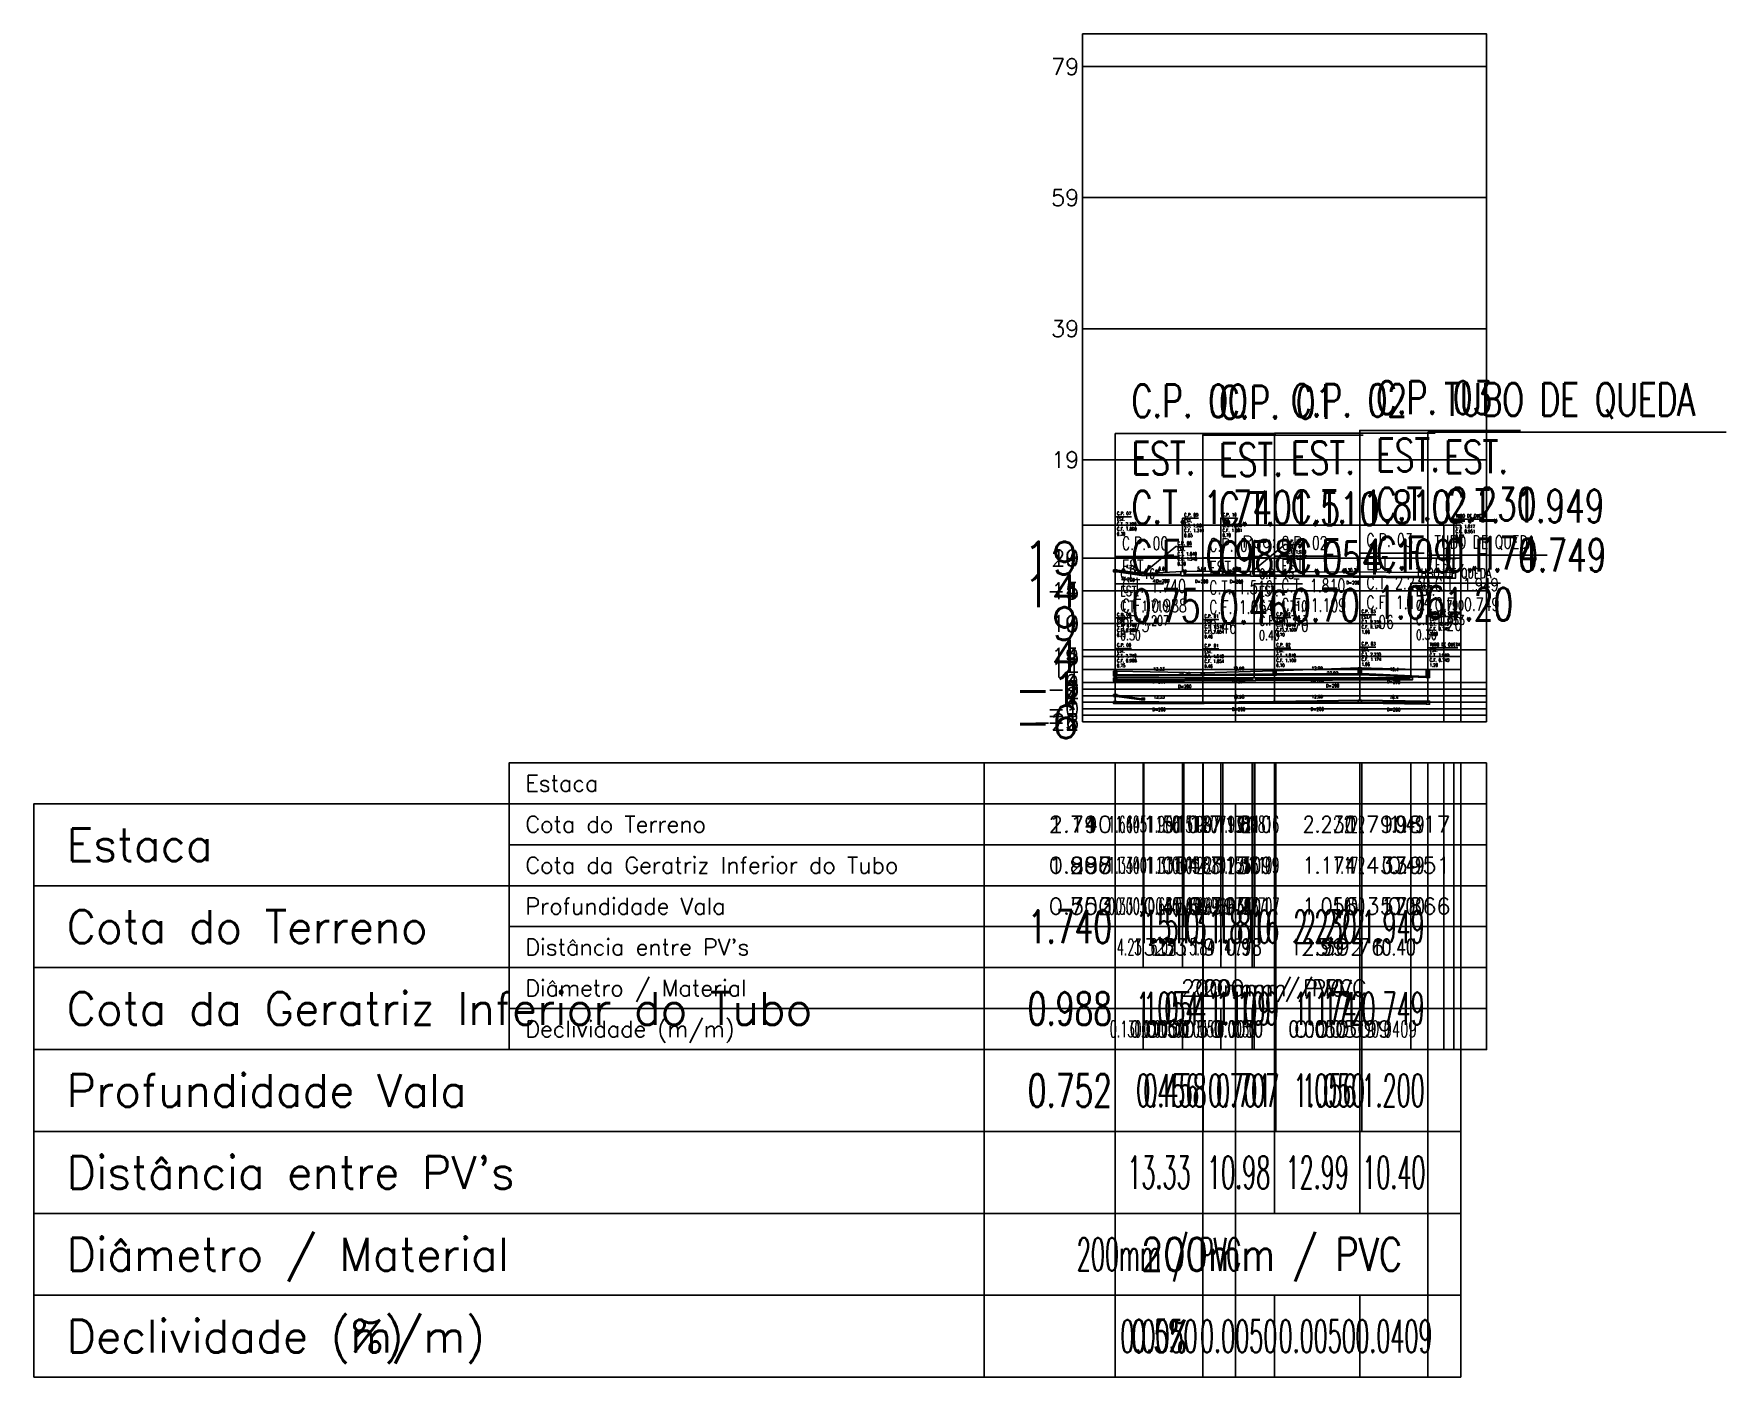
# Model space of a CAD drawing. Extents: x -160 to 364724, y -100 to 7353297.
# Drawn here: x -160 to 98.2, y -100 to 105 of the extents above.
import ezdxf
from ezdxf.enums import TextEntityAlignment as Align

# ---------------------------------------------------------------- set-up
doc = ezdxf.new("R2010")
doc.units = 0
doc.header["$LTSCALE"] = 5
for name, color, linetype in [('PS_IND_COMPRIMENTO', 7, 'Continuous'), ('PS_IND_DIAMETRO', 7, 'Continuous'), ('PS_IND_FLUXO', 3, 'Continuous'), ('PS_PERFIL_CAIXAS', 7, 'Continuous'), ('PS_PERFIL_COTA_LIN', 7, 'Continuous'), ('PS_PERFIL_COTA_TXT', 5, 'Continuous'), ('PS_PERFIL_GRADE', 8, 'Continuous'), ('PS_PERFIL_TERRENO', 3, 'Continuous'), ('PS_PERFIL_TITULOS', 5, 'Continuous'), ('PS_PERFIL_TUBO', 7, 'Continuous'), ('PS_PONTOS_IDENTIFICACAO_LIN', 7, 'Continuous'), ('PS_PONTOS_IDENTIFICACAO_TXT', 7, 'Continuous')]:
    doc.layers.add(name, color=color, linetype=linetype)
doc.styles.add('ROMANS', font='ROMANS.shx', dxfattribs={"height": 2})

msp = doc.modelspace()

# ---------------------------------------------------------------- texts
at = {"layer": 'PS_IND_COMPRIMENTO', "style": 'ROMANS', "width": 0.8}
for s, rotation, p in [('4.23', 351.61425, (7.254, 23.655)), ('6.02', 359.68887, (12.248, 23.375)), ('5.84', 359.68589, (18.183, 23.345)), ('4.79', 359.67932, (23.499, 23.319)), ('30.76', 359.42113, (41.276, 23.154)), ('13.33', 0.29778, (11.662, 8.071)), ('13.33', 0.29778, (11.662, 8.071)), ('13.33', 0.29778, (11.662, 8.071)), ('13.33', 0.29778, (11.662, 8.071)), ('13.33', 0.29778, (11.662, 8.071)), ('13.33', 0.29778, (11.662, 8.071)), ('10.98', 0.30011, (23.819, 8.132)), ('10.98', 0.30011, (23.819, 8.132)), ('10.98', 0.30011, (23.819, 8.132)), ('10.98', 0.30011, (23.819, 8.132)), ('10.98', 0.30011, (23.819, 8.132)), ('12.99', 0.2981, (35.807, 8.192)), ('12.99', 0.2981, (35.807, 8.192)), ('12.99', 0.2981, (35.807, 8.192)), ('12.99', 0.2981, (35.807, 8.192)), ('12.99', 0.2981, (35.807, 8.192)), ('10.4', 357.53902, (47.547, 8.011)), ('10.4', 357.53902, (47.547, 8.011)), ('10.4', 357.53902, (47.547, 8.011)), ('10.4', 357.53902, (47.547, 8.011)), ('10.4', 357.53902, (47.547, 8.011)), ('21.19', 0.29349, (15.592, 7.31)), ('23.92', 0.29253, (38.151, 7.423)), ('13.33', 0.11911, (11.665, 3.798)), ('10.98', 0.12004, (23.822, 3.823)), ('12.99', 0.11924, (35.81, 3.847)), ('10.4', 359.0151, (47.522, 3.775))]:
    msp.add_text(s, height=0.5, rotation=rotation, dxfattribs=at).set_placement(p, align=Align.MIDDLE_CENTER)
at = {"layer": 'PS_IND_DIAMETRO', "style": 'ROMANS', "width": 0.8}
for rotation, p in [(351.61425, (6.977, 21.775)), (359.68887, (12.238, 21.475)), (359.68589, (18.173, 21.445)), (359.67932, (23.489, 21.419)), (359.42113, (41.257, 21.254)), (0.29778, (11.672, 6.171)), (0.29778, (11.672, 6.171)), (0.29778, (11.672, 6.171)), (0.29778, (11.672, 6.171)), (0.29778, (11.672, 6.171)), (0.29778, (11.672, 6.171)), (0.29349, (15.601, 5.41)), (0.30011, (23.829, 6.232)), (0.30011, (23.829, 6.232)), (0.30011, (23.829, 6.232)), (0.30011, (23.829, 6.232)), (0.30011, (23.829, 6.232)), (0.2981, (35.816, 6.292)), (0.2981, (35.816, 6.292)), (0.2981, (35.816, 6.292)), (0.2981, (35.816, 6.292)), (0.2981, (35.816, 6.292)), (0.29253, (38.16, 5.523)), (357.53902, (47.465, 6.113)), (357.53902, (47.465, 6.113)), (357.53902, (47.465, 6.113)), (357.53902, (47.465, 6.113)), (357.53902, (47.465, 6.113)), (0.11911, (11.669, 1.898)), (0.12004, (23.826, 1.923)), (0.11924, (35.813, 1.947)), (359.0151, (47.49, 1.875))]:
    msp.add_text('D=200', height=0.5, rotation=rotation, dxfattribs=at).set_placement(p, align=Align.MIDDLE_CENTER)
at = {"layer": 'PS_PERFIL_COTA_TXT', "style": 'ROMANS'}
for s, height, p in [('Estaca', 2.5, (-85, -9.375)), ('Estaca', 2.5, (-85, -9.375)), ('Estaca', 2.5, (-85, -9.375)), ('Estaca', 2.5, (-85, -9.375)), ('Estaca', 2.5, (-85, -9.375)), ('Estaca', 2.5, (-85, -9.375)), ('Estaca', 2.5, (-85, -9.375)), ('Cota do Terreno', 2.5, (-85, -15.625)), ('Cota do Terreno', 2.5, (-85, -15.625)), ('Cota do Terreno', 2.5, (-85, -15.625)), ('Cota do Terreno', 2.5, (-85, -15.625)), ('Cota do Terreno', 2.5, (-85, -15.625)), ('Cota do Terreno', 2.5, (-85, -15.625)), ('Cota do Terreno', 2.5, (-85, -15.625)), ('Estaca', 5, (-155, -18.75)), ('Estaca', 5, (-155, -18.75)), ('Cota da Geratriz Inferior do Tubo', 2.5, (-85, -21.875)), ('Cota da Geratriz Inferior do Tubo', 2.5, (-85, -21.875)), ('Cota da Geratriz Inferior do Tubo', 2.5, (-85, -21.875)), ('Cota da Geratriz Inferior do Tubo', 2.5, (-85, -21.875)), ('Cota da Geratriz Inferior do Tubo', 2.5, (-85, -21.875)), ('Cota da Geratriz Inferior do Tubo', 2.5, (-85, -21.875)), ('Cota da Geratriz Inferior do Tubo', 2.5, (-85, -21.875)), ('Profundidade Vala', 2.5, (-85, -28.125)), ('Profundidade Vala', 2.5, (-85, -28.125)), ('Profundidade Vala', 2.5, (-85, -28.125)), ('Profundidade Vala', 2.5, (-85, -28.125)), ('Profundidade Vala', 2.5, (-85, -28.125)), ('Profundidade Vala', 2.5, (-85, -28.125)), ('Profundidade Vala', 2.5, (-85, -28.125)), ('Cota do Terreno', 5, (-155, -31.25)), ('Cota do Terreno', 5, (-155, -31.25)), ("Distância entre PV's", 2.5, (-85, -34.375)), ("Distância entre PV's", 2.5, (-85, -34.375)), ("Distância entre PV's", 2.5, (-85, -34.375)), ("Distância entre PV's", 2.5, (-85, -34.375)), ("Distância entre PV's", 2.5, (-85, -34.375)), ("Distância entre PV's", 2.5, (-85, -34.375)), ("Distância entre PV's", 2.5, (-85, -34.375)), ('Cota da Geratriz Inferior do Tubo', 5, (-155, -43.75)), ('Cota da Geratriz Inferior do Tubo', 5, (-155, -43.75)), ('Diâmetro / Material', 2.5, (-85, -40.625)), ('Diâmetro / Material', 2.5, (-85, -40.625)), ('Diâmetro / Material', 2.5, (-85, -40.625)), ('Diâmetro / Material', 2.5, (-85, -40.625)), ('Diâmetro / Material', 2.5, (-85, -40.625)), ('Diâmetro / Material', 2.5, (-85, -40.625)), ('Diâmetro / Material', 2.5, (-85, -40.625)), ('Declividade (m/m)', 2.5, (-85, -46.875)), ('Declividade (m/m)', 2.5, (-85, -46.875)), ('Declividade (m/m)', 2.5, (-85, -46.875)), ('Declividade (m/m)', 2.5, (-85, -46.875)), ('Declividade (m/m)', 2.5, (-85, -46.875)), ('Declividade (m/m)', 2.5, (-85, -46.875)), ('Declividade (m/m)', 2.5, (-85, -46.875)), ('Profundidade Vala', 5, (-155, -56.25)), ('Profundidade Vala', 5, (-155, -56.25)), ("Distância entre PV's", 5, (-155, -68.75)), ("Distância entre PV's", 5, (-155, -68.75)), ('Diâmetro / Material', 5, (-155, -81.25)), ('Diâmetro / Material', 5, (-155, -81.25)), ('Declividade (%)', 5, (-155, -93.75)), ('Declividade (m/m)', 5, (-155, -93.75))]:
    msp.add_text(s, height=height, dxfattribs=at).set_placement(p, align=Align.MIDDLE_LEFT)
for s, p in [('2.190', (4.5, -15.625)), ('1.740', (4.5, -15.625)), ('1.740', (4.5, -15.625)), ('1.740', (4.5, -15.625)), ('1.740', (4.5, -15.625)), ('1.740', (4.5, -15.625)), ('1.710', (4.5, -15.625)), ('1.710', (25.693, -15.625)), ('1.790', (49.618, -15.625)), ('1.817', (56.145, -15.625)), ('0.988', (4.5, -21.875)), ('0.988', (4.5, -21.875)), ('0.988', (4.5, -21.875)), ('0.988', (4.5, -21.875)), ('0.988', (4.5, -21.875)), ('1.890', (4.5, -21.875)), ('1.207', (4.5, -21.875)), ('1.313', (25.693, -21.875)), ('1.433', (49.618, -21.875)), ('0.951', (56.145, -21.875)), ('0.752', (4.5, -28.125)), ('0.300', (4.5, -28.125)), ('0.752', (4.5, -28.125)), ('0.752', (4.5, -28.125)), ('0.752', (4.5, -28.125)), ('0.752', (4.5, -28.125)), ('0.503', (4.5, -28.125)), ('0.397', (25.693, -28.125)), ('0.357', (49.618, -28.125)), ('0.866', (56.145, -28.125))]:
    msp.add_text(s, height=2.5, dxfattribs=at).set_placement(p, align=Align.MIDDLE_RIGHT)
for s, height, width, p in [('1.640', 2.5, 0.5, (8.731, -15.625)), ('1.645', 2.5, 0.5, (9.831, -15.625)), ('1.510', 2.5, 0.888903, (17.834, -15.625)), ('1.510', 2.5, 0.888903, (17.834, -15.625)), ('1.510', 2.5, 0.888903, (17.834, -15.625)), ('1.510', 2.5, 0.888903, (17.834, -15.625)), ('1.510', 2.5, 0.888903, (17.834, -15.625)), ('1.960', 2.5, 0.5, (14.756, -15.625)), ('1.961', 2.5, 0.5, (15.956, -15.625)), ('1.513', 2.5, 0.5, (18.934, -15.625)), ('1.513', 2.5, 0.5, (18.934, -15.625)), ('1.513', 2.5, 0.5, (18.934, -15.625)), ('1.513', 2.5, 0.5, (18.934, -15.625)), ('1.513', 2.5, 0.5, (18.934, -15.625)), ('1.980', 2.5, 0.5, (20.6, -15.625)), ('1.977', 2.5, 0.5, (21.9, -15.625)), ('1.930', 2.5, 0.5, (25.388, -15.625)), ('1.810', 2.5, 0.725422, (28.815, -15.625)), ('1.810', 2.5, 0.725422, (28.815, -15.625)), ('1.810', 2.5, 0.725422, (28.815, -15.625)), ('1.810', 2.5, 0.725422, (28.815, -15.625)), ('1.810', 2.5, 0.725422, (28.815, -15.625)), ('1.929', 2.5, 0.5, (26.788, -15.625)), ('1.710', 2.5, 0.5, (26.793, -15.625)), ('1.816', 2.5, 0.5, (30.015, -15.625)), ('1.816', 2.5, 0.5, (30.015, -15.625)), ('1.816', 2.5, 0.5, (30.015, -15.625)), ('1.816', 2.5, 0.5, (30.015, -15.625)), ('1.816', 2.5, 0.5, (30.015, -15.625)), ('2.230', 2.5, 0.852882, (41.808, -15.625)), ('2.230', 2.5, 0.852882, (41.808, -15.625)), ('2.230', 2.5, 0.852882, (41.808, -15.625)), ('2.230', 2.5, 0.852882, (41.808, -15.625)), ('2.230', 2.5, 0.852882, (41.808, -15.625)), ('2.222', 2.5, 0.5, (43.108, -15.625)), ('2.222', 2.5, 0.5, (43.108, -15.625)), ('2.222', 2.5, 0.5, (43.108, -15.625)), ('2.222', 2.5, 0.5, (43.108, -15.625)), ('2.222', 2.5, 0.5, (43.108, -15.625)), ('1.949', 2.5, 0.673041, (52.204, -15.625)), ('1.949', 2.5, 0.673041, (52.204, -15.625)), ('1.949', 2.5, 0.673041, (52.204, -15.625)), ('1.949', 2.5, 0.673041, (52.204, -15.625)), ('1.949', 2.5, 0.673041, (52.204, -15.625)), ('1.340', 2.5, 0.5, (8.731, -21.875)), ('1.340', 2.5, 0.5, (9.831, -21.875)), ('1.054', 2.5, 0.888903, (17.834, -21.875)), ('1.054', 2.5, 0.888903, (17.834, -21.875)), ('1.054', 2.5, 0.888903, (17.834, -21.875)), ('1.054', 2.5, 0.888903, (17.834, -21.875)), ('1.054', 2.5, 0.888903, (17.834, -21.875)), ('1.310', 2.5, 0.5, (14.756, -21.875)), ('1.310', 2.5, 0.5, (15.956, -21.875)), ('1.054', 2.5, 0.5, (18.934, -21.875)), ('1.054', 2.5, 0.5, (18.934, -21.875)), ('1.054', 2.5, 0.5, (18.934, -21.875)), ('1.054', 2.5, 0.5, (18.934, -21.875)), ('1.054', 2.5, 0.5, (18.934, -21.875)), ('1.281', 2.5, 0.5, (20.6, -21.875)), ('1.280', 2.5, 0.5, (21.9, -21.875)), ('1.257', 2.5, 0.5, (25.388, -21.875)), ('1.109', 2.5, 0.725422, (28.815, -21.875)), ('1.109', 2.5, 0.725422, (28.815, -21.875)), ('1.109', 2.5, 0.725422, (28.815, -21.875)), ('1.109', 2.5, 0.725422, (28.815, -21.875)), ('1.109', 2.5, 0.725422, (28.815, -21.875)), ('1.255', 2.5, 0.5, (26.788, -21.875)), ('1.313', 2.5, 0.5, (26.793, -21.875)), ('1.109', 2.5, 0.5, (30.015, -21.875)), ('1.109', 2.5, 0.5, (30.015, -21.875)), ('1.109', 2.5, 0.5, (30.015, -21.875)), ('1.109', 2.5, 0.5, (30.015, -21.875)), ('1.109', 2.5, 0.5, (30.015, -21.875)), ('1.174', 2.5, 0.852882, (41.808, -21.875)), ('1.174', 2.5, 0.852882, (41.808, -21.875)), ('1.174', 2.5, 0.852882, (41.808, -21.875)), ('1.174', 2.5, 0.852882, (41.808, -21.875)), ('1.174', 2.5, 0.852882, (41.808, -21.875)), ('1.172', 2.5, 0.5, (43.108, -21.875)), ('1.172', 2.5, 0.5, (43.108, -21.875)), ('1.172', 2.5, 0.5, (43.108, -21.875)), ('1.172', 2.5, 0.5, (43.108, -21.875)), ('1.172', 2.5, 0.5, (43.108, -21.875)), ('0.749', 2.5, 0.673041, (52.204, -21.875)), ('0.749', 2.5, 0.673041, (52.204, -21.875)), ('0.749', 2.5, 0.673041, (52.204, -21.875)), ('0.749', 2.5, 0.673041, (52.204, -21.875)), ('0.749', 2.5, 0.673041, (52.204, -21.875)), ('0.300', 2.5, 0.5, (8.731, -28.125)), ('0.305', 2.5, 0.5, (9.831, -28.125)), ('0.456', 2.5, 0.888903, (17.834, -28.125)), ('0.456', 2.5, 0.888903, (17.834, -28.125)), ('0.456', 2.5, 0.888903, (17.834, -28.125)), ('0.456', 2.5, 0.888903, (17.834, -28.125)), ('0.456', 2.5, 0.888903, (17.834, -28.125)), ('0.650', 2.5, 0.5, (14.756, -28.125)), ('0.651', 2.5, 0.5, (15.956, -28.125)), ('0.458', 2.5, 0.5, (18.934, -28.125)), ('0.458', 2.5, 0.5, (18.934, -28.125)), ('0.458', 2.5, 0.5, (18.934, -28.125)), ('0.458', 2.5, 0.5, (18.934, -28.125)), ('0.458', 2.5, 0.5, (18.934, -28.125)), ('0.699', 2.5, 0.5, (20.6, -28.125)), ('0.696', 2.5, 0.5, (21.9, -28.125)), ('0.673', 2.5, 0.5, (25.388, -28.125)), ('0.701', 2.5, 0.725422, (28.815, -28.125)), ('0.701', 2.5, 0.725422, (28.815, -28.125)), ('0.701', 2.5, 0.725422, (28.815, -28.125)), ('0.701', 2.5, 0.725422, (28.815, -28.125)), ('0.701', 2.5, 0.725422, (28.815, -28.125)), ('0.673', 2.5, 0.5, (26.788, -28.125)), ('0.397', 2.5, 0.5, (26.793, -28.125)), ('0.707', 2.5, 0.5, (30.015, -28.125)), ('0.707', 2.5, 0.5, (30.015, -28.125)), ('0.707', 2.5, 0.5, (30.015, -28.125)), ('0.707', 2.5, 0.5, (30.015, -28.125)), ('0.707', 2.5, 0.5, (30.015, -28.125)), ('1.056', 2.5, 0.852882, (41.808, -28.125)), ('1.056', 2.5, 0.852882, (41.808, -28.125)), ('1.056', 2.5, 0.852882, (41.808, -28.125)), ('1.056', 2.5, 0.852882, (41.808, -28.125)), ('1.056', 2.5, 0.852882, (41.808, -28.125)), ('1.050', 2.5, 0.5, (43.108, -28.125)), ('1.050', 2.5, 0.5, (43.108, -28.125)), ('1.050', 2.5, 0.5, (43.108, -28.125)), ('1.050', 2.5, 0.5, (43.108, -28.125)), ('1.050', 2.5, 0.5, (43.108, -28.125)), ('1.200', 2.5, 0.673041, (52.204, -28.125)), ('1.200', 2.5, 0.673041, (52.204, -28.125)), ('1.200', 2.5, 0.673041, (52.204, -28.125)), ('1.200', 2.5, 0.673041, (52.204, -28.125)), ('1.200', 2.5, 0.673041, (52.204, -28.125)), ('1.740', 5, 0.666667, (4.5, -31.25)), ('1.740', 5, 0.666667, (4.5, -31.25)), ('1.510', 5, 0.5, (17.834, -31.25)), ('1.510', 5, 0.5, (17.834, -31.25)), ('1.513', 5, 0.5, (18.934, -31.25)), ('1.810', 5, 0.5, (28.815, -31.25)), ('1.816', 5, 0.5, (30.015, -31.25)), ('2.230', 5, 0.5, (41.808, -31.25)), ('2.222', 5, 0.5, (43.108, -31.25)), ('1.949', 5, 0.5, (52.204, -31.25)), ('0.988', 5, 0.666667, (4.5, -43.75)), ('0.988', 5, 0.666667, (4.5, -43.75)), ('1.054', 5, 0.5, (17.834, -43.75)), ('1.054', 5, 0.5, (17.834, -43.75)), ('1.054', 5, 0.5, (18.934, -43.75)), ('1.109', 5, 0.5, (28.815, -43.75)), ('1.109', 5, 0.5, (30.015, -43.75)), ('1.174', 5, 0.5, (41.808, -43.75)), ('1.172', 5, 0.5, (43.108, -43.75)), ('0.749', 5, 0.5, (52.204, -43.75)), ('0.752', 5, 0.666667, (4.5, -56.25)), ('0.752', 5, 0.666667, (4.5, -56.25)), ('0.456', 5, 0.5, (17.834, -56.25)), ('0.456', 5, 0.5, (17.834, -56.25)), ('0.458', 5, 0.5, (18.934, -56.25)), ('0.701', 5, 0.5, (28.815, -56.25)), ('0.707', 5, 0.5, (30.015, -56.25)), ('1.056', 5, 0.5, (41.808, -56.25)), ('1.050', 5, 0.5, (43.108, -56.25)), ('1.200', 5, 0.5, (52.204, -56.25))]:
    msp.add_text(s, height=height, dxfattribs=dict(at, width=width)).set_placement(p, align=Align.MIDDLE_RIGHT)
for s, height, width, p in [('4.23', 2.5, 0.5, (7.116, -34.375)), ('13.33', 2.5, 0.888903, (11.667, -34.375)), ('13.33', 2.5, 0.888903, (11.667, -34.375)), ('13.33', 2.5, 0.888903, (11.667, -34.375)), ('13.33', 2.5, 0.888903, (11.667, -34.375)), ('13.33', 2.5, 0.888903, (11.667, -34.375)), ('6.02', 2.5, 0.5, (12.243, -34.375)), ('5.84', 2.5, 0.5, (18.178, -34.375)), ('10.98', 2.5, 0.732089, (23.824, -34.375)), ('10.98', 2.5, 0.732089, (23.824, -34.375)), ('10.98', 2.5, 0.732089, (23.824, -34.375)), ('10.98', 2.5, 0.732089, (23.824, -34.375)), ('10.98', 2.5, 0.732089, (23.824, -34.375)), ('4.79', 2.5, 0.5, (23.494, -34.375)), ('12.99', 2.5, 0.866215, (35.812, -34.375)), ('12.99', 2.5, 0.866215, (35.812, -34.375)), ('12.99', 2.5, 0.866215, (35.812, -34.375)), ('12.99', 2.5, 0.866215, (35.812, -34.375)), ('12.99', 2.5, 0.866215, (35.812, -34.375)), ('10.40', 2.5, 0.693041, (47.506, -34.375)), ('10.40', 2.5, 0.693041, (47.506, -34.375)), ('10.40', 2.5, 0.693041, (47.506, -34.375)), ('10.40', 2.5, 0.693041, (47.506, -34.375)), ('10.40', 2.5, 0.693041, (47.506, -34.375)), ('0.1300', 2.5, 0.5, (7.116, -46.875)), ('0.0050', 2.5, 0.761917, (11.667, -46.875)), ('0.0050', 2.5, 0.761917, (11.667, -46.875)), ('0.0050', 2.5, 0.761917, (11.667, -46.875)), ('0.0050', 2.5, 0.761917, (11.667, -46.875)), ('0.0050', 2.5, 0.761917, (11.667, -46.875)), ('0.0050', 2.5, 0.5, (12.243, -46.875)), ('0.0050', 2.5, 0.5, (18.178, -46.875)), ('0.0050', 2.5, 0.627505, (23.824, -46.875)), ('0.0050', 2.5, 0.627505, (23.824, -46.875)), ('0.0050', 2.5, 0.627505, (23.824, -46.875)), ('0.0050', 2.5, 0.627505, (23.824, -46.875)), ('0.0050', 2.5, 0.627505, (23.824, -46.875)), ('0.0050', 2.5, 0.5, (23.494, -46.875)), ('0.0050', 2.5, 0.74247, (35.812, -46.875)), ('0.0050', 2.5, 0.74247, (35.812, -46.875)), ('0.0050', 2.5, 0.74247, (35.812, -46.875)), ('0.0050', 2.5, 0.74247, (35.812, -46.875)), ('0.0050', 2.5, 0.74247, (35.812, -46.875)), ('0.0409', 2.5, 0.594035, (47.506, -46.875)), ('0.0409', 2.5, 0.594035, (47.506, -46.875)), ('0.0409', 2.5, 0.594035, (47.506, -46.875)), ('0.0409', 2.5, 0.594035, (47.506, -46.875)), ('0.0409', 2.5, 0.594035, (47.506, -46.875)), ('13.33', 5, 0.5, (11.667, -68.75)), ('13.33', 5, 0.5, (11.667, -68.75)), ('10.98', 5, 0.5, (23.824, -68.75)), ('12.99', 5, 0.5, (35.812, -68.75)), ('10.40', 5, 0.5, (47.506, -68.75)), ('200mm / PVC', 5, 0.5, (11.667, -81.25)), ('200mm / PVC', 5, 0.795062, (28.852, -81.25)), ('0.0050', 5, 0.5, (11.667, -93.75)), ('0.5%', 5, 0.533342, (11.667, -93.75)), ('0.0050', 5, 0.5, (23.824, -93.75)), ('0.0050', 5, 0.5, (35.812, -93.75)), ('0.0409', 5, 0.5, (47.506, -93.75))]:
    msp.add_text(s, height=height, dxfattribs=dict(at, width=width)).set_placement(p, align=Align.MIDDLE_CENTER)
for s, p in [('21.19', (15.597, -34.375)), ('23.92', (38.156, -34.375)), ('30.76', (41.266, -34.375)), ('200mm / PVC', (27.559, -40.625)), ('200mm / PVC', (28.852, -40.625)), ('200mm / PVC', (28.852, -40.625)), ('200mm / PVC', (28.852, -40.625)), ('200mm / PVC', (28.852, -40.625)), ('200mm / PVC', (28.852, -40.625)), ('200mm / PVC', (30.822, -40.625)), ('0.0050', (15.597, -46.875)), ('0.0050', (38.156, -46.875)), ('0.0099', (41.266, -46.875))]:
    msp.add_text(s, height=2.5, dxfattribs=at).set_placement(p, align=Align.MIDDLE_CENTER)
at = {"layer": 'PS_PERFIL_GRADE', "style": 'ROMANS'}
for s, p in [('4', (-0.5, 6)), ('3', (-0.5, 5)), ('2', (-0.5, 4)), ('0', (-0.5, 2)), ('1', (-0.5, 3)), ('-1', (-0.5, 1)), ('-2', (-0.5, 0))]:
    msp.add_text(s, height=2.5, dxfattribs=at).set_placement(p, align=Align.MIDDLE_RIGHT)
at = {"layer": 'PS_PERFIL_TITULOS', "style": 'ROMANS'}
msp.add_text('Rua: ', height=1.75, dxfattribs=at).set_placement((27.559, 27.5), align=Align.MIDDLE_CENTER)
at = {"layer": 'PS_PONTOS_IDENTIFICACAO_TXT', "style": 'ROMANS', "width": 0.7}
for s, height, p in [('C.P. 03', 5, (44.808, 46.98)), ('TUBO DE QUEDA', 5, (55.204, 46.699)), ('C.P. 00', 5, (7.5, 46.49)), ('C.P. 01', 5, (20.834, 46.26)), ('C.P. 02', 5, (31.815, 46.56)), ('EST. ', 5, (7.5, 37.74)), ('EST. ', 5, (20.834, 37.51)), ('EST. ', 5, (31.815, 37.81)), ('EST. ', 5, (44.808, 38.23)), ('EST. ', 5, (55.204, 37.949)), ('C.T. 1.740', 5, (7.5, 30.24)), ('C.T. 1.510', 5, (20.834, 30.01)), ('C.T. 1.810', 5, (31.815, 30.31)), ('C.T. 2.230', 5, (44.808, 30.73)), ('C.T. 1.949', 5, (55.204, 30.449)), ('C.P. 07', 0.5, (5.25, 31.565)), ('EST. ', 0.5, (5.25, 30.69)), ('C.P. 09', 0.5, (15.506, 31.335)), ('C.P. 10', 0.5, (21.35, 31.355)), ('TUBO DE QUEDA', 0.5, (56.895, 31.192)), ('C.T. 2.190', 0.5, (5.25, 29.94)), ('C.F. 1.890', 0.5, (5.25, 29.19)), ('0.30', 0.5, (5.25, 28.44)), ('C.T. 1.960', 0.5, (15.506, 29.71)), ('C.F. 1.310', 0.5, (15.506, 28.96)), ('0.65', 0.5, (15.506, 28.21)), ('EST. ', 0.5, (15.506, 30.46)), ('C.T. 1.980', 0.5, (21.35, 29.73)), ('C.F. 1.281', 0.5, (21.35, 28.98)), ('0.70', 0.5, (21.35, 28.23)), ('EST. ', 0.5, (21.35, 30.48)), ('C.P. 03', 2, (43.308, 26.73)), ('TUBO DE QUEDA', 2, (53.704, 26.449)), ('C.T. 1.817', 0.5, (56.895, 29.567)), ('C.F. 0.951', 0.5, (56.895, 28.817)), ('0.87', 0.5, (56.895, 28.067)), ('EST. ', 0.5, (56.895, 30.317)), ('C.P. 00', 2, (6, 26.24)), ('C.F. 0.988', 5, (7.5, 22.74)), ('C.P. 08', 0.5, (14.481, 27.015)), ('C.T. 1.640', 0.5, (14.481, 25.39)), ('EST. ', 0.5, (14.481, 26.14)), ('C.P. 01', 2, (19.334, 26.01)), ('C.F. 1.054', 5, (20.834, 22.51)), ('C.P. 02', 2, (30.315, 26.31)), ('C.P. 11', 0.5, (31.138, 27.305)), ('C.T. 1.930', 0.5, (31.138, 25.68)), ('EST. ', 0.5, (31.138, 26.43)), ('C.F. 1.109', 5, (31.815, 22.81)), ('C.F. 1.174', 5, (44.808, 23.23)), ('C.F. 0.749', 5, (55.204, 22.949)), ('C.P. 16', 1.5, (5.75, 21.835)), ('EST. ', 2, (6, 22.74)), ('C.F. 1.340', 0.5, (14.481, 24.64)), ('0.30', 0.5, (14.481, 23.89)), ('EST. ', 2, (19.334, 22.51)), ('C.P. 15', 1.5, (26.943, 21.835)), ('EST. ', 2, (30.315, 22.81)), ('C.F. 1.257', 0.5, (31.138, 24.93)), ('0.67', 0.5, (31.138, 24.18)), ('EST. ', 2, (43.308, 23.23)), ('TUBO DE QUEDA', 1.5, (50.868, 21.915)), ('EST. ', 2, (53.704, 22.949)), ('EST. ', 1.5, (5.75, 19.21)), ('C.T. 1.740', 2, (6, 19.74)), ('C.T. 1.510', 2, (19.334, 19.51)), ('EST. ', 1.5, (26.943, 19.21)), ('C.T. 1.810', 2, (30.315, 19.81)), ('C.T. 2.230', 2, (43.308, 20.23)), ('1.06', 5, (44.808, 15.73)), ('EST. ', 1.5, (50.868, 19.29)), ('C.T. 1.949', 2, (53.704, 19.949)), ('C.T. 1.710', 1.5, (5.75, 16.96)), ('C.F. 0.988', 2, (6, 16.74)), ('0.75', 5, (7.5, 15.24)), ('C.F. 1.054', 2, (19.334, 16.51)), ('0.46', 5, (20.834, 15.01)), ('C.T. 1.710', 1.5, (26.943, 16.96)), ('C.F. 1.109', 2, (30.315, 16.81)), ('0.70', 5, (31.815, 15.31)), ('C.F. 1.174', 2, (43.308, 17.23)), ('C.T. 1.790', 1.5, (50.868, 17.04)), ('C.F. 0.749', 2, (53.704, 16.949)), ('1.20', 5, (55.204, 15.449)), ('C.P. 00', 0.5, (5.25, 16.115)), ('C.P. 00', 0.5, (5.25, 16.115)), ('C.P. 00', 0.5, (5.25, 16.115)), ('C.P. 00', 0.5, (5.25, 16.115)), ('EST. ', 0.5, (5.25, 15.24)), ('EST. ', 0.5, (5.25, 15.24)), ('EST. ', 0.5, (5.25, 15.24)), ('EST. ', 0.5, (5.25, 15.24)), ('C.F. 1.207', 1.5, (5.75, 14.71)), ('0.75', 2, (6, 13.74)), ('C.P. 01', 0.5, (18.584, 15.885)), ('C.P. 01', 0.5, (18.584, 15.885)), ('C.P. 01', 0.5, (18.584, 15.885)), ('C.P. 01', 0.5, (18.584, 15.885)), ('EST. ', 0.5, (18.584, 15.01)), ('EST. ', 0.5, (18.584, 15.01)), ('EST. ', 0.5, (18.584, 15.01)), ('EST. ', 0.5, (18.584, 15.01)), ('0.46', 2, (19.334, 13.51)), ('C.F. 1.313', 1.5, (26.943, 14.71)), ('C.P. 02', 0.5, (29.565, 16.185)), ('C.P. 02', 0.5, (29.565, 16.185)), ('C.P. 02', 0.5, (29.565, 16.185)), ('EST. ', 0.5, (29.565, 15.31)), ('EST. ', 0.5, (29.565, 15.31)), ('EST. ', 0.5, (29.565, 15.31)), ('0.70', 2, (30.315, 13.81)), ('C.P. 03', 0.5, (42.558, 16.605)), ('C.P. 03', 0.5, (42.558, 16.605)), ('C.P. 03', 0.5, (42.558, 16.605)), ('EST. ', 0.5, (42.558, 15.73)), ('EST. ', 0.5, (42.558, 15.73)), ('EST. ', 0.5, (42.558, 15.73)), ('1.06', 2, (43.308, 14.23)), ('C.F. 1.433', 1.5, (50.868, 14.79)), ('TUBO DE QUEDA', 0.5, (52.954, 16.324)), ('TUBO DE QUEDA', 0.5, (52.954, 16.324)), ('TUBO DE QUEDA', 0.5, (52.954, 16.324)), ('EST. ', 0.5, (52.954, 15.449)), ('EST. ', 0.5, (52.954, 15.449)), ('EST. ', 0.5, (52.954, 15.449)), ('1.20', 2, (53.704, 13.949)), ('C.T. 1.740', 0.5, (5.25, 14.49)), ('C.T. 1.740', 0.5, (5.25, 14.49)), ('C.T. 1.740', 0.5, (5.25, 14.49)), ('C.T. 1.740', 0.5, (5.25, 14.49)), ('C.F. 0.988', 0.5, (5.25, 13.74)), ('C.F. 0.988', 0.5, (5.25, 13.74)), ('C.F. 0.988', 0.5, (5.25, 13.74)), ('C.F. 0.988', 0.5, (5.25, 13.74)), ('0.75', 0.5, (5.25, 12.99)), ('0.75', 0.5, (5.25, 12.99)), ('0.75', 0.5, (5.25, 12.99)), ('0.75', 0.5, (5.25, 12.99)), ('0.50', 1.5, (5.75, 12.46)), ('C.T. 1.510', 0.5, (18.584, 14.26)), ('C.T. 1.510', 0.5, (18.584, 14.26)), ('C.T. 1.510', 0.5, (18.584, 14.26)), ('C.T. 1.510', 0.5, (18.584, 14.26)), ('C.F. 1.054', 0.5, (18.584, 13.51)), ('C.F. 1.054', 0.5, (18.584, 13.51)), ('C.F. 1.054', 0.5, (18.584, 13.51)), ('C.F. 1.054', 0.5, (18.584, 13.51)), ('0.46', 0.5, (18.584, 12.76)), ('0.46', 0.5, (18.584, 12.76)), ('0.46', 0.5, (18.584, 12.76)), ('0.46', 0.5, (18.584, 12.76)), ('0.40', 1.5, (26.943, 12.46)), ('C.T. 1.810', 0.5, (29.565, 14.56)), ('C.T. 1.810', 0.5, (29.565, 14.56)), ('C.T. 1.810', 0.5, (29.565, 14.56)), ('C.F. 1.109', 0.5, (29.565, 13.81)), ('C.F. 1.109', 0.5, (29.565, 13.81)), ('C.F. 1.109', 0.5, (29.565, 13.81)), ('0.70', 0.5, (29.565, 13.06)), ('0.70', 0.5, (29.565, 13.06)), ('0.70', 0.5, (29.565, 13.06)), ('C.T. 2.230', 0.5, (42.558, 14.98)), ('C.T. 2.230', 0.5, (42.558, 14.98)), ('C.T. 2.230', 0.5, (42.558, 14.98)), ('C.F. 1.174', 0.5, (42.558, 14.23)), ('C.F. 1.174', 0.5, (42.558, 14.23)), ('C.F. 1.174', 0.5, (42.558, 14.23)), ('1.06', 0.5, (42.558, 13.48)), ('1.06', 0.5, (42.558, 13.48)), ('1.06', 0.5, (42.558, 13.48)), ('0.36', 1.5, (50.868, 12.54)), ('C.T. 1.949', 0.5, (52.954, 14.699)), ('C.T. 1.949', 0.5, (52.954, 14.699)), ('C.T. 1.949', 0.5, (52.954, 14.699)), ('C.F. 0.749', 0.5, (52.954, 13.949)), ('C.F. 0.749', 0.5, (52.954, 13.949)), ('C.F. 0.749', 0.5, (52.954, 13.949)), ('1.20', 0.5, (52.954, 13.199)), ('1.20', 0.5, (52.954, 13.199)), ('1.20', 0.5, (52.954, 13.199)), ('C.P. 00', 0.5, (5.25, 11.471)), ('C.T. 1.740', 0.5, (5.25, 9.846)), ('EST. ', 0.5, (5.25, 10.596)), ('C.P. 01', 0.5, (18.584, 11.379)), ('EST. ', 0.5, (18.584, 10.504)), ('C.P. 02', 0.5, (29.565, 11.499)), ('C.T. 1.810', 0.5, (29.565, 9.874)), ('EST. ', 0.5, (29.565, 10.624)), ('C.P. 03', 0.5, (42.558, 11.667)), ('C.T. 2.230', 0.5, (42.558, 10.042)), ('EST. ', 0.5, (42.558, 10.792)), ('TUBO DE QUEDA', 0.5, (52.954, 11.555)), ('C.T. 1.949', 0.5, (52.954, 9.93)), ('EST. ', 0.5, (52.954, 10.68)), ('C.F. 0.988', 0.5, (5.25, 9.096)), ('0.75', 0.5, (5.25, 8.346)), ('C.T. 1.510', 0.5, (18.584, 9.754)), ('C.F. 1.054', 0.5, (18.584, 9.004)), ('0.46', 0.5, (18.584, 8.254)), ('C.F. 1.109', 0.5, (29.565, 9.124)), ('0.70', 0.5, (29.565, 8.374)), ('C.F. 1.174', 0.5, (42.558, 9.292)), ('1.06', 0.5, (42.558, 8.542)), ('C.F. 0.749', 0.5, (52.954, 9.18)), ('1.20', 0.5, (52.954, 8.43))]:
    msp.add_text(s, height=height, dxfattribs=at).set_placement(p)

# ---------------------------------------------------------------- blocks, each defined once
blk = doc.blocks.new('*U822')
at = {"layer": 'PS_PERFIL_GRADE', "linetype": 'Continuous'}
for p, q in [((0, 0), (0, 25)), ((0, 25), (23.33, 25)), ((23.33, 0), (23.33, 25)), ((0, 20), (23.33, 20)), ((0, 15), (23.33, 15)), ((0, 10), (23.33, 10)), ((0, 5), (23.33, 5)), ((0, 0), (23.33, 0))]:
    blk.add_line(p, q, dxfattribs=at)
blk.add_lwpolyline([(0, 25), (0, 30), (23.33, 30), (23.33, 25)], dxfattribs=at)
at = {"layer": 'PS_PERFIL_GRADE', "style": 'ROMANS'}
for s, p in [('19', (-0.5, 25)), ('14', (-0.5, 20)), ('9', (-0.5, 15)), ('4', (-0.5, 10)), ('-1', (-0.5, 5)), ('-6', (-0.5, 0))]:
    blk.add_text(s, height=5, dxfattribs=at).set_placement(p, align=Align.MIDDLE_RIGHT)
blk = doc.blocks.new('*U848')
at = {"layer": 'PS_PERFIL_GRADE', "linetype": 'Continuous'}
for p, q in [((0, 0), (0, 10)), ((0, 10), (57.7, 10)), ((0, 8), (57.7, 8)), ((57.7, 0), (57.7, 10)), ((0, 6), (57.7, 6)), ((0, 4), (57.7, 4)), ((0, 2), (57.7, 2)), ((0, 0), (57.7, 0))]:
    blk.add_line(p, q, dxfattribs=at)
blk.add_lwpolyline([(0, 10), (0, 15), (57.7, 15), (57.7, 10)], dxfattribs=at)
at = {"layer": 'PS_PERFIL_GRADE', "style": 'ROMANS'}
for s, p in [('19', (-0.5, 10)), ('14', (-0.5, 8)), ('9', (-0.5, 6)), ('4', (-0.5, 4)), ('-1', (-0.5, 2)), ('-6', (-0.5, 0))]:
    blk.add_text(s, height=2.5, dxfattribs=at).set_placement(p, align=Align.MIDDLE_RIGHT)
blk = doc.blocks.new('*U851')
at = {"layer": 'PS_PERFIL_GRADE', "linetype": 'Continuous'}
for p, q in [((0, 0), (0, 100)), ((0, 100), (61.64, 100)), ((61.64, 0), (61.64, 100)), ((0, 80), (61.64, 80)), ((0, 60), (61.64, 60)), ((0, 40), (61.64, 40)), ((0, 20), (61.64, 20)), ((0, 0), (61.64, 0))]:
    blk.add_line(p, q, dxfattribs=at)
blk.add_lwpolyline([(0, 100), (0, 105), (61.64, 105), (61.64, 100)], dxfattribs=at)
at = {"layer": 'PS_PERFIL_GRADE', "style": 'ROMANS'}
for s, p in [('79', (-0.5, 100)), ('59', (-0.5, 80)), ('39', (-0.5, 60)), ('19', (-0.5, 40)), ('-1', (-0.5, 20)), ('-21', (-0.5, 0))]:
    blk.add_text(s, height=2.5, dxfattribs=at).set_placement(p, align=Align.MIDDLE_RIGHT)
blk = doc.blocks.new('*U863')
at = {"layer": 'PS_PERFIL_GRADE', "linetype": 'Continuous'}
for p, q in [((0, 0), (0, 25)), ((0, 25), (57.7, 25)), ((57.7, 0), (57.7, 25)), ((0, 20), (57.7, 20)), ((0, 15), (57.7, 15)), ((0, 10), (57.7, 10)), ((0, 5), (57.7, 5)), ((0, 0), (57.7, 0))]:
    blk.add_line(p, q, dxfattribs=at)
blk.add_lwpolyline([(0, 25), (0, 30), (57.7, 30), (57.7, 25)], dxfattribs=at)
at = {"layer": 'PS_PERFIL_GRADE', "style": 'ROMANS'}
for s, p in [('19', (-0.5, 25)), ('14', (-0.5, 20)), ('9', (-0.5, 15)), ('4', (-0.5, 10)), ('-1', (-0.5, 5)), ('-6', (-0.5, 0))]:
    blk.add_text(s, height=5, dxfattribs=at).set_placement(p, align=Align.MIDDLE_RIGHT)
blk = doc.blocks.new('*U864')
at = {"layer": 'PS_PERFIL_GRADE', "linetype": 'Continuous'}
for p, q in [((0, 0), (0, 25)), ((0, 25), (57.7, 25)), ((57.7, 0), (57.7, 25)), ((0, 20), (57.7, 20)), ((0, 15), (57.7, 15)), ((0, 10), (57.7, 10)), ((0, 5), (57.7, 5)), ((0, 0), (57.7, 0))]:
    blk.add_line(p, q, dxfattribs=at)
blk.add_lwpolyline([(0, 25), (0, 30), (57.7, 30), (57.7, 25)], dxfattribs=at)
at = {"layer": 'PS_PERFIL_GRADE', "style": 'ROMANS'}
for s, p in [('19', (-0.5, 25)), ('14', (-0.5, 20)), ('9', (-0.5, 15)), ('4', (-0.5, 10)), ('-1', (-0.5, 5)), ('-6', (-0.5, 0))]:
    blk.add_text(s, height=2.5, dxfattribs=at).set_placement(p, align=Align.MIDDLE_RIGHT)
blk = doc.blocks.new('*U865')
at = {"layer": 'PS_PERFIL_GRADE', "linetype": 'Continuous'}
for p, q in [((0, 0), (0, 25)), ((0, 25), (57.7, 25)), ((57.7, 0), (57.7, 25)), ((0, 20), (57.7, 20)), ((0, 15), (57.7, 15)), ((0, 10), (57.7, 10)), ((0, 5), (57.7, 5)), ((0, 0), (57.7, 0))]:
    blk.add_line(p, q, dxfattribs=at)
blk.add_lwpolyline([(0, 25), (0, 30), (57.7, 30), (57.7, 25)], dxfattribs=at)
at = {"layer": 'PS_PERFIL_GRADE', "style": 'ROMANS'}
for s, p in [('19', (-0.5, 25)), ('14', (-0.5, 20)), ('9', (-0.5, 15)), ('4', (-0.5, 10)), ('-1', (-0.5, 5)), ('-6', (-0.5, 0))]:
    blk.add_text(s, height=2.5, dxfattribs=at).set_placement(p, align=Align.MIDDLE_RIGHT)
blk = doc.blocks.new('*U866')
at = {"layer": 'PS_PERFIL_GRADE', "linetype": 'Continuous'}
for p, q in [((0, 0), (0, 25)), ((0, 25), (57.7, 25)), ((57.7, 0), (57.7, 25)), ((0, 20), (57.7, 20)), ((0, 15), (57.7, 15)), ((0, 10), (57.7, 10)), ((0, 5), (57.7, 5)), ((0, 0), (57.7, 0))]:
    blk.add_line(p, q, dxfattribs=at)
blk.add_lwpolyline([(0, 25), (0, 30), (57.7, 30), (57.7, 25)], dxfattribs=at)
at = {"layer": 'PS_PERFIL_GRADE', "style": 'ROMANS'}
for s, p in [('19', (-0.5, 25)), ('14', (-0.5, 20)), ('9', (-0.5, 15)), ('4', (-0.5, 10)), ('-1', (-0.5, 5)), ('-6', (-0.5, 0))]:
    blk.add_text(s, height=2.5, dxfattribs=at).set_placement(p, align=Align.MIDDLE_RIGHT)
blk = doc.blocks.new('*U867')
at = {"layer": 'PS_PERFIL_GRADE', "linetype": 'Continuous'}
for p, q in [((0, 0), (0, 25)), ((0, 25), (57.7, 25)), ((57.7, 0), (57.7, 25)), ((0, 20), (57.7, 20)), ((0, 15), (57.7, 15)), ((0, 10), (57.7, 10)), ((0, 5), (57.7, 5)), ((0, 0), (57.7, 0))]:
    blk.add_line(p, q, dxfattribs=at)
blk.add_lwpolyline([(0, 25), (0, 30), (57.7, 30), (57.7, 25)], dxfattribs=at)
at = {"layer": 'PS_PERFIL_GRADE', "style": 'ROMANS'}
for s, p in [('19', (-0.5, 25)), ('14', (-0.5, 20)), ('9', (-0.5, 15)), ('4', (-0.5, 10)), ('-1', (-0.5, 5)), ('-6', (-0.5, 0))]:
    blk.add_text(s, height=2.5, dxfattribs=at).set_placement(p, align=Align.MIDDLE_RIGHT)
blk = doc.blocks.new('*U880')
at = {"layer": 'PS_PERFIL_GRADE', "linetype": 'Continuous'}
for p, q in [((0, 0), (0, 25)), ((0, 25), (55.12, 25)), ((55.12, 0), (55.12, 25)), ((0, 20), (55.12, 20)), ((0, 15), (55.12, 15)), ((0, 10), (55.12, 10)), ((0, 5), (55.12, 5)), ((0, 0), (55.12, 0))]:
    blk.add_line(p, q, dxfattribs=at)
blk.add_lwpolyline([(0, 25), (0, 30), (55.12, 30), (55.12, 25)], dxfattribs=at)
at = {"layer": 'PS_PERFIL_GRADE', "style": 'ROMANS'}
for s, p in [('20', (-0.5, 25)), ('15', (-0.5, 20)), ('10', (-0.5, 15)), ('5', (-0.5, 10)), ('0', (-0.5, 5)), ('-5', (-0.5, 0))]:
    blk.add_text(s, height=2.5, dxfattribs=at).set_placement(p, align=Align.MIDDLE_RIGHT)

# ---------------------------------------------------------------- linework, layer by layer
at = {"layer": 'PS_IND_FLUXO'}
for points in [[(5.996, 22.88, 0, 0, 0), (7.246, 22.696, 0.5, 0, 0), (8.235, 22.55, 0, 0, 0)], [(10.586, 22.434, 0, 0, 0), (12.901, 22.421, 0.5, 0, 0), (13.901, 22.416, 0, 0, 0)], [(16.575, 22.404, 0, 0, 0), (18.781, 22.392, 0.5, 0, 0), (19.781, 22.387, 0, 0, 0)], [(22.208, 22.376, 0, 0, 0), (23.78, 22.367, 0.5, 0, 0), (24.78, 22.361, 0, 0, 0)], [(38.767, 22.229, 0, 0, 0), (42.766, 22.189, 0.5, 0, 0), (43.766, 22.179, 0, 0, 0)], [(18.097, 6.373, 0, 0, 0), (14.097, 6.352, 0.5, 0, 0), (13.097, 6.347, 0, 0, 0)], [(21.324, 7.169, 0, 0, 0), (25.324, 7.19, 0.5, 0, 0), (26.324, 7.195, 0, 0, 0)], [(21.324, 7.169, 0, 0, 0), (25.324, 7.19, 0.5, 0, 0), (26.324, 7.195, 0, 0, 0)], [(21.324, 7.169, 0, 0, 0), (25.324, 7.19, 0.5, 0, 0), (26.324, 7.195, 0, 0, 0)], [(21.324, 7.169, 0, 0, 0), (25.324, 7.19, 0.5, 0, 0), (26.324, 7.195, 0, 0, 0)], [(21.324, 7.169, 0, 0, 0), (25.324, 7.19, 0.5, 0, 0), (26.324, 7.195, 0, 0, 0)], [(33.312, 7.229, 0, 0, 0), (37.311, 7.25, 0.5, 0, 0), (38.311, 7.255, 0, 0, 0)], [(33.312, 7.229, 0, 0, 0), (37.311, 7.25, 0.5, 0, 0), (38.311, 7.255, 0, 0, 0)], [(33.312, 7.229, 0, 0, 0), (37.311, 7.25, 0.5, 0, 0), (38.311, 7.255, 0, 0, 0)], [(33.312, 7.229, 0, 0, 0), (37.311, 7.25, 0.5, 0, 0), (38.311, 7.255, 0, 0, 0)], [(33.312, 7.229, 0, 0, 0), (37.311, 7.25, 0.5, 0, 0), (38.311, 7.255, 0, 0, 0)], [(40.656, 6.486, 0, 0, 0), (36.656, 6.465, 0.5, 0, 0), (35.656, 6.46, 0, 0, 0)], [(21.324, 2.868, 0, 0, 0), (25.324, 2.876, 0.5, 0, 0), (26.324, 2.878, 0, 0, 0)], [(33.312, 2.892, 0, 0, 0), (37.311, 2.9, 0.5, 0, 0), (38.311, 2.902, 0, 0, 0)]]:
    msp.add_lwpolyline(points, format="xyseb", dxfattribs=at)
at = {"layer": 'PS_PERFIL_CAIXAS', "linetype": 'Continuous'}
for points in [[(4.75, 23.19), (5.25, 23.19), (5.25, 22.89), (4.75, 22.89)], [(8.981, 22.64), (9.481, 22.64), (9.481, 22.34), (8.981, 22.34)], [(15.006, 22.96), (15.506, 22.96), (15.506, 22.31), (15.006, 22.31)], [(20.85, 22.98), (21.35, 22.98), (21.35, 22.281), (20.85, 22.281)], [(25.638, 22.93), (26.138, 22.93), (26.138, 22.257), (25.638, 22.257)], [(56.395, 22.817), (56.895, 22.817), (56.895, 21.951), (56.395, 21.951)], [(29.065, 7.81), (29.565, 7.81), (29.565, 7.109), (29.065, 7.109)], [(29.065, 7.81), (29.565, 7.81), (29.565, 7.109), (29.065, 7.109)], [(29.065, 7.81), (29.565, 7.81), (29.565, 7.109), (29.065, 7.109)], [(29.065, 7.81), (29.565, 7.81), (29.565, 7.109), (29.065, 7.109)], [(29.065, 7.81), (29.565, 7.81), (29.565, 7.109), (29.065, 7.109)], [(42.058, 8.23), (42.558, 8.23), (42.558, 7.174), (42.058, 7.174)], [(42.058, 8.23), (42.558, 8.23), (42.558, 7.174), (42.058, 7.174)], [(42.058, 8.23), (42.558, 8.23), (42.558, 7.174), (42.058, 7.174)], [(42.058, 8.23), (42.558, 8.23), (42.558, 7.174), (42.058, 7.174)], [(42.058, 8.23), (42.558, 8.23), (42.558, 7.174), (42.058, 7.174)], [(52.454, 7.949), (52.954, 7.949), (52.954, 6.749), (52.454, 6.749)], [(52.454, 7.949), (52.954, 7.949), (52.954, 6.749), (52.454, 6.749)], [(52.454, 7.949), (52.954, 7.949), (52.954, 6.749), (52.454, 6.749)], [(52.454, 7.949), (52.954, 7.949), (52.954, 6.749), (52.454, 6.749)], [(52.454, 7.949), (52.954, 7.949), (52.954, 6.749), (52.454, 6.749)], [(4.75, 7.74), (5.25, 7.74), (5.25, 6.988), (4.75, 6.988)], [(4.75, 7.74), (5.25, 7.74), (5.25, 6.988), (4.75, 6.988)], [(4.75, 7.74), (5.25, 7.74), (5.25, 6.988), (4.75, 6.988)], [(4.75, 7.74), (5.25, 7.74), (5.25, 6.988), (4.75, 6.988)], [(4.75, 7.74), (5.25, 7.74), (5.25, 6.988), (4.75, 6.988)], [(4.75, 7.74), (5.25, 7.74), (5.25, 6.988), (4.75, 6.988)], [(4.75, 6.71), (5.25, 6.71), (5.25, 6.207), (4.75, 6.207)], [(18.084, 7.51), (18.584, 7.51), (18.584, 7.054), (18.084, 7.054)], [(18.084, 7.51), (18.584, 7.51), (18.584, 7.054), (18.084, 7.054)], [(18.084, 7.51), (18.584, 7.51), (18.584, 7.054), (18.084, 7.054)], [(18.084, 7.51), (18.584, 7.51), (18.584, 7.054), (18.084, 7.054)], [(18.084, 7.51), (18.584, 7.51), (18.584, 7.054), (18.084, 7.054)], [(18.084, 7.51), (18.584, 7.51), (18.584, 7.054), (18.084, 7.054)], [(25.943, 6.71), (26.443, 6.71), (26.443, 6.313), (25.943, 6.313)], [(49.868, 6.79), (50.368, 6.79), (50.368, 6.433), (49.868, 6.433)], [(4.75, 4.19), (5.25, 4.19), (5.25, 3.89), (4.75, 3.89)], [(4.75, 3.096), (5.25, 3.096), (5.25, 2.795), (4.75, 2.795)], [(8.981, 3.64), (9.481, 3.64), (9.481, 3.34), (8.981, 3.34)], [(18.084, 3.004), (18.584, 3.004), (18.584, 2.822), (18.084, 2.822)], [(29.065, 3.124), (29.565, 3.124), (29.565, 2.844), (29.065, 2.844)], [(42.058, 3.292), (42.558, 3.292), (42.558, 2.87), (42.058, 2.87)], [(52.454, 3.18), (52.954, 3.18), (52.954, 2.7), (52.454, 2.7)]]:
    msp.add_lwpolyline(points, close=True, dxfattribs=at)
at = {"layer": 'PS_PERFIL_COTA_LIN', "linetype": 'Continuous'}
for points in [[(-15, -6.25), (-15, -12.5), (-87.5, -12.5), (-87.5, -6.25)], [(-15, -6.25), (-15, -12.5), (-87.5, -12.5), (-87.5, -6.25)], [(-15, -6.25), (-15, -12.5), (-87.5, -12.5), (-87.5, -6.25)], [(-15, -6.25), (-15, -12.5), (-87.5, -12.5), (-87.5, -6.25)], [(-15, -6.25), (-15, -12.5), (-87.5, -12.5), (-87.5, -6.25)], [(-15, -6.25), (-15, -12.5), (-87.5, -12.5), (-87.5, -6.25)], [(-15, -6.25), (-15, -12.5), (-87.5, -12.5), (-87.5, -6.25)], [(-15, -6.25), (-15, -12.5), (5, -12.5), (5, -6.25)], [(-15, -6.25), (-15, -12.5), (5, -12.5), (5, -6.25)], [(-15, -6.25), (-15, -12.5), (5, -12.5), (5, -6.25)], [(-15, -6.25), (-15, -12.5), (5, -12.5), (5, -6.25)], [(-15, -6.25), (-15, -12.5), (5, -12.5), (5, -6.25)], [(-15, -6.25), (-15, -12.5), (5, -12.5), (5, -6.25)], [(-15, -6.25), (-15, -12.5), (5, -12.5), (5, -6.25)], [(5, -6.25), (5, -12.5), (18.334, -12.5), (18.334, -6.25)], [(5, -6.25), (5, -12.5), (9.231, -12.5), (9.231, -6.25)], [(5, -6.25), (5, -12.5), (18.334, -12.5), (18.334, -6.25)], [(5, -6.25), (5, -12.5), (18.334, -12.5), (18.334, -6.25)], [(5, -6.25), (5, -12.5), (18.334, -12.5), (18.334, -6.25)], [(5, -6.25), (5, -12.5), (18.334, -12.5), (18.334, -6.25)], [(5, -6.25), (5, -12.5), (26.193, -12.5), (26.193, -6.25)], [(9.231, -6.25), (9.231, -12.5), (9.331, -12.5), (9.331, -6.25)], [(9.331, -6.25), (9.331, -12.5), (15.256, -12.5), (15.256, -6.25)], [(15.256, -6.25), (15.256, -12.5), (15.456, -12.5), (15.456, -6.25)], [(15.456, -6.25), (15.456, -12.5), (21.1, -12.5), (21.1, -6.25)], [(18.334, -6.25), (18.334, -12.5), (18.434, -12.5), (18.434, -6.25)], [(18.334, -6.25), (18.334, -12.5), (18.434, -12.5), (18.434, -6.25)], [(18.334, -6.25), (18.334, -12.5), (18.434, -12.5), (18.434, -6.25)], [(18.334, -6.25), (18.334, -12.5), (18.434, -12.5), (18.434, -6.25)], [(18.334, -6.25), (18.334, -12.5), (18.434, -12.5), (18.434, -6.25)], [(18.434, -6.25), (18.434, -12.5), (29.315, -12.5), (29.315, -6.25)], [(18.434, -6.25), (18.434, -12.5), (29.315, -12.5), (29.315, -6.25)], [(18.434, -6.25), (18.434, -12.5), (29.315, -12.5), (29.315, -6.25)], [(18.434, -6.25), (18.434, -12.5), (29.315, -12.5), (29.315, -6.25)], [(18.434, -6.25), (18.434, -12.5), (29.315, -12.5), (29.315, -6.25)], [(21.1, -6.25), (21.1, -12.5), (21.4, -12.5), (21.4, -6.25)], [(21.4, -6.25), (21.4, -12.5), (25.888, -12.5), (25.888, -6.25)], [(25.888, -6.25), (25.888, -12.5), (26.288, -12.5), (26.288, -6.25)], [(26.193, -6.25), (26.193, -12.5), (26.293, -12.5), (26.293, -6.25)], [(26.288, -6.25), (26.288, -12.5), (56.645, -12.5), (56.645, -6.25)], [(26.293, -6.25), (26.293, -12.5), (50.118, -12.5), (50.118, -6.25)], [(29.315, -6.25), (29.315, -12.5), (29.515, -12.5), (29.515, -6.25)], [(29.315, -6.25), (29.315, -12.5), (29.515, -12.5), (29.515, -6.25)], [(29.315, -6.25), (29.315, -12.5), (29.515, -12.5), (29.515, -6.25)], [(29.315, -6.25), (29.315, -12.5), (29.515, -12.5), (29.515, -6.25)], [(29.315, -6.25), (29.315, -12.5), (29.515, -12.5), (29.515, -6.25)], [(29.515, -6.25), (29.515, -12.5), (42.308, -12.5), (42.308, -6.25)], [(29.515, -6.25), (29.515, -12.5), (42.308, -12.5), (42.308, -6.25)], [(29.515, -6.25), (29.515, -12.5), (42.308, -12.5), (42.308, -6.25)], [(29.515, -6.25), (29.515, -12.5), (42.308, -12.5), (42.308, -6.25)], [(29.515, -6.25), (29.515, -12.5), (42.308, -12.5), (42.308, -6.25)], [(42.308, -6.25), (42.308, -12.5), (42.608, -12.5), (42.608, -6.25)], [(42.308, -6.25), (42.308, -12.5), (42.608, -12.5), (42.608, -6.25)], [(42.308, -6.25), (42.308, -12.5), (42.608, -12.5), (42.608, -6.25)], [(42.308, -6.25), (42.308, -12.5), (42.608, -12.5), (42.608, -6.25)], [(42.308, -6.25), (42.308, -12.5), (42.608, -12.5), (42.608, -6.25)], [(42.608, -6.25), (42.608, -12.5), (52.704, -12.5), (52.704, -6.25)], [(42.608, -6.25), (42.608, -12.5), (52.704, -12.5), (52.704, -6.25)], [(42.608, -6.25), (42.608, -12.5), (52.704, -12.5), (52.704, -6.25)], [(42.608, -6.25), (42.608, -12.5), (52.704, -12.5), (52.704, -6.25)], [(42.608, -6.25), (42.608, -12.5), (52.704, -12.5), (52.704, -6.25)], [(55.118, -6.25), (55.118, -12.5), (50.118, -12.5), (50.118, -6.25)], [(57.704, -6.25), (57.704, -12.5), (52.704, -12.5), (52.704, -6.25)], [(57.704, -6.25), (57.704, -12.5), (52.704, -12.5), (52.704, -6.25)], [(57.704, -6.25), (57.704, -12.5), (52.704, -12.5), (52.704, -6.25)], [(57.704, -6.25), (57.704, -12.5), (52.704, -12.5), (52.704, -6.25)], [(57.704, -6.25), (57.704, -12.5), (52.704, -12.5), (52.704, -6.25)], [(61.645, -6.25), (61.645, -12.5), (56.645, -12.5), (56.645, -6.25)], [(-15, -12.5), (-15, -25), (-160, -25), (-160, -12.5)], [(-15, -12.5), (-15, -25), (-160, -25), (-160, -12.5)], [(-15, -12.5), (-15, -18.75), (-87.5, -18.75), (-87.5, -12.5)], [(-15, -12.5), (-15, -18.75), (-87.5, -18.75), (-87.5, -12.5)], [(-15, -12.5), (-15, -18.75), (-87.5, -18.75), (-87.5, -12.5)], [(-15, -12.5), (-15, -18.75), (-87.5, -18.75), (-87.5, -12.5)], [(-15, -12.5), (-15, -18.75), (-87.5, -18.75), (-87.5, -12.5)], [(-15, -12.5), (-15, -18.75), (-87.5, -18.75), (-87.5, -12.5)], [(-15, -12.5), (-15, -18.75), (-87.5, -18.75), (-87.5, -12.5)], [(-15, -12.5), (-15, -25), (5, -25), (5, -12.5)], [(-15, -12.5), (-15, -18.75), (5, -18.75), (5, -12.5)], [(-15, -12.5), (-15, -18.75), (5, -18.75), (5, -12.5)], [(-15, -12.5), (-15, -25), (5, -25), (5, -12.5)], [(-15, -12.5), (-15, -18.75), (5, -18.75), (5, -12.5)], [(-15, -12.5), (-15, -18.75), (5, -18.75), (5, -12.5)], [(-15, -12.5), (-15, -18.75), (5, -18.75), (5, -12.5)], [(-15, -12.5), (-15, -18.75), (5, -18.75), (5, -12.5)], [(-15, -12.5), (-15, -18.75), (5, -18.75), (5, -12.5)], [(5, -12.5), (5, -25), (18.334, -25), (18.334, -12.5)], [(5, -12.5), (5, -18.75), (18.334, -18.75), (18.334, -12.5)], [(5, -12.5), (5, -18.75), (9.231, -18.75), (9.231, -12.5)], [(5, -12.5), (5, -25), (18.334, -25), (18.334, -12.5)], [(5, -12.5), (5, -18.75), (18.334, -18.75), (18.334, -12.5)], [(5, -12.5), (5, -18.75), (18.334, -18.75), (18.334, -12.5)], [(5, -12.5), (5, -18.75), (18.334, -18.75), (18.334, -12.5)], [(5, -12.5), (5, -18.75), (18.334, -18.75), (18.334, -12.5)], [(5, -12.5), (5, -18.75), (26.193, -18.75), (26.193, -12.5)], [(9.231, -12.5), (9.231, -18.75), (9.331, -18.75), (9.331, -12.5)], [(9.331, -12.5), (9.331, -18.75), (15.256, -18.75), (15.256, -12.5)], [(15.256, -12.5), (15.256, -18.75), (15.456, -18.75), (15.456, -12.5)], [(15.456, -12.5), (15.456, -18.75), (21.1, -18.75), (21.1, -12.5)], [(23.334, -12.5), (23.334, -25), (18.334, -25), (18.334, -12.5)], [(18.334, -12.5), (18.334, -18.75), (18.434, -18.75), (18.434, -12.5)], [(18.334, -12.5), (18.334, -25), (18.434, -25), (18.434, -12.5)], [(18.334, -12.5), (18.334, -18.75), (18.434, -18.75), (18.434, -12.5)], [(18.334, -12.5), (18.334, -18.75), (18.434, -18.75), (18.434, -12.5)], [(18.334, -12.5), (18.334, -18.75), (18.434, -18.75), (18.434, -12.5)], [(18.334, -12.5), (18.334, -18.75), (18.434, -18.75), (18.434, -12.5)], [(18.434, -12.5), (18.434, -18.75), (29.315, -18.75), (29.315, -12.5)], [(18.434, -12.5), (18.434, -25), (29.315, -25), (29.315, -12.5)], [(18.434, -12.5), (18.434, -18.75), (29.315, -18.75), (29.315, -12.5)], [(18.434, -12.5), (18.434, -18.75), (29.315, -18.75), (29.315, -12.5)], [(18.434, -12.5), (18.434, -18.75), (29.315, -18.75), (29.315, -12.5)], [(18.434, -12.5), (18.434, -18.75), (29.315, -18.75), (29.315, -12.5)], [(21.1, -12.5), (21.1, -18.75), (21.4, -18.75), (21.4, -12.5)], [(21.4, -12.5), (21.4, -18.75), (25.888, -18.75), (25.888, -12.5)], [(25.888, -12.5), (25.888, -18.75), (26.288, -18.75), (26.288, -12.5)], [(26.193, -12.5), (26.193, -18.75), (26.293, -18.75), (26.293, -12.5)], [(26.288, -12.5), (26.288, -18.75), (56.645, -18.75), (56.645, -12.5)], [(26.293, -12.5), (26.293, -18.75), (50.118, -18.75), (50.118, -12.5)], [(29.315, -12.5), (29.315, -18.75), (29.515, -18.75), (29.515, -12.5)], [(29.315, -12.5), (29.315, -25), (29.515, -25), (29.515, -12.5)], [(29.315, -12.5), (29.315, -18.75), (29.515, -18.75), (29.515, -12.5)], [(29.315, -12.5), (29.315, -18.75), (29.515, -18.75), (29.515, -12.5)], [(29.315, -12.5), (29.315, -18.75), (29.515, -18.75), (29.515, -12.5)], [(29.315, -12.5), (29.315, -18.75), (29.515, -18.75), (29.515, -12.5)], [(29.515, -12.5), (29.515, -18.75), (42.308, -18.75), (42.308, -12.5)], [(29.515, -12.5), (29.515, -25), (42.308, -25), (42.308, -12.5)], [(29.515, -12.5), (29.515, -18.75), (42.308, -18.75), (42.308, -12.5)], [(29.515, -12.5), (29.515, -18.75), (42.308, -18.75), (42.308, -12.5)], [(29.515, -12.5), (29.515, -18.75), (42.308, -18.75), (42.308, -12.5)], [(29.515, -12.5), (29.515, -18.75), (42.308, -18.75), (42.308, -12.5)], [(42.308, -12.5), (42.308, -18.75), (42.608, -18.75), (42.608, -12.5)], [(42.308, -12.5), (42.308, -25), (42.608, -25), (42.608, -12.5)], [(42.308, -12.5), (42.308, -18.75), (42.608, -18.75), (42.608, -12.5)], [(42.308, -12.5), (42.308, -18.75), (42.608, -18.75), (42.608, -12.5)], [(42.308, -12.5), (42.308, -18.75), (42.608, -18.75), (42.608, -12.5)], [(42.308, -12.5), (42.308, -18.75), (42.608, -18.75), (42.608, -12.5)], [(42.608, -12.5), (42.608, -18.75), (52.704, -18.75), (52.704, -12.5)], [(42.608, -12.5), (42.608, -25), (52.704, -25), (52.704, -12.5)], [(42.608, -12.5), (42.608, -18.75), (52.704, -18.75), (52.704, -12.5)], [(42.608, -12.5), (42.608, -18.75), (52.704, -18.75), (52.704, -12.5)], [(42.608, -12.5), (42.608, -18.75), (52.704, -18.75), (52.704, -12.5)], [(42.608, -12.5), (42.608, -18.75), (52.704, -18.75), (52.704, -12.5)], [(55.118, -12.5), (55.118, -18.75), (50.118, -18.75), (50.118, -12.5)], [(57.704, -12.5), (57.704, -18.75), (52.704, -18.75), (52.704, -12.5)], [(57.704, -12.5), (57.704, -25), (52.704, -25), (52.704, -12.5)], [(57.704, -12.5), (57.704, -18.75), (52.704, -18.75), (52.704, -12.5)], [(57.704, -12.5), (57.704, -18.75), (52.704, -18.75), (52.704, -12.5)], [(57.704, -12.5), (57.704, -18.75), (52.704, -18.75), (52.704, -12.5)], [(57.704, -12.5), (57.704, -18.75), (52.704, -18.75), (52.704, -12.5)], [(61.645, -12.5), (61.645, -18.75), (56.645, -18.75), (56.645, -12.5)], [(-15, -18.75), (-15, -25), (-87.5, -25), (-87.5, -18.75)], [(-15, -18.75), (-15, -25), (-87.5, -25), (-87.5, -18.75)], [(-15, -18.75), (-15, -25), (-87.5, -25), (-87.5, -18.75)], [(-15, -18.75), (-15, -25), (-87.5, -25), (-87.5, -18.75)], [(-15, -18.75), (-15, -25), (-87.5, -25), (-87.5, -18.75)], [(-15, -18.75), (-15, -25), (-87.5, -25), (-87.5, -18.75)], [(-15, -18.75), (-15, -25), (-87.5, -25), (-87.5, -18.75)], [(-15, -18.75), (-15, -25), (5, -25), (5, -18.75)], [(-15, -18.75), (-15, -25), (5, -25), (5, -18.75)], [(-15, -18.75), (-15, -25), (5, -25), (5, -18.75)], [(-15, -18.75), (-15, -25), (5, -25), (5, -18.75)], [(-15, -18.75), (-15, -25), (5, -25), (5, -18.75)], [(-15, -18.75), (-15, -25), (5, -25), (5, -18.75)], [(-15, -18.75), (-15, -25), (5, -25), (5, -18.75)], [(5, -18.75), (5, -25), (18.334, -25), (18.334, -18.75)], [(5, -18.75), (5, -25), (9.231, -25), (9.231, -18.75)], [(5, -18.75), (5, -25), (18.334, -25), (18.334, -18.75)], [(5, -18.75), (5, -25), (18.334, -25), (18.334, -18.75)], [(5, -18.75), (5, -25), (18.334, -25), (18.334, -18.75)], [(5, -18.75), (5, -25), (18.334, -25), (18.334, -18.75)], [(5, -18.75), (5, -25), (26.193, -25), (26.193, -18.75)], [(9.231, -18.75), (9.231, -25), (9.331, -25), (9.331, -18.75)], [(9.331, -18.75), (9.331, -25), (15.256, -25), (15.256, -18.75)], [(15.256, -18.75), (15.256, -25), (15.456, -25), (15.456, -18.75)], [(15.456, -18.75), (15.456, -25), (21.1, -25), (21.1, -18.75)], [(18.334, -18.75), (18.334, -25), (18.434, -25), (18.434, -18.75)], [(18.334, -18.75), (18.334, -25), (18.434, -25), (18.434, -18.75)], [(18.334, -18.75), (18.334, -25), (18.434, -25), (18.434, -18.75)], [(18.334, -18.75), (18.334, -25), (18.434, -25), (18.434, -18.75)], [(18.334, -18.75), (18.334, -25), (18.434, -25), (18.434, -18.75)], [(18.434, -18.75), (18.434, -25), (29.315, -25), (29.315, -18.75)], [(18.434, -18.75), (18.434, -25), (29.315, -25), (29.315, -18.75)], [(18.434, -18.75), (18.434, -25), (29.315, -25), (29.315, -18.75)], [(18.434, -18.75), (18.434, -25), (29.315, -25), (29.315, -18.75)], [(18.434, -18.75), (18.434, -25), (29.315, -25), (29.315, -18.75)], [(21.1, -18.75), (21.1, -25), (21.4, -25), (21.4, -18.75)], [(21.4, -18.75), (21.4, -25), (25.888, -25), (25.888, -18.75)], [(25.888, -18.75), (25.888, -25), (26.288, -25), (26.288, -18.75)], [(26.193, -18.75), (26.193, -25), (26.293, -25), (26.293, -18.75)], [(26.288, -18.75), (26.288, -25), (56.645, -25), (56.645, -18.75)], [(26.293, -18.75), (26.293, -25), (50.118, -25), (50.118, -18.75)], [(29.315, -18.75), (29.315, -25), (29.515, -25), (29.515, -18.75)], [(29.315, -18.75), (29.315, -25), (29.515, -25), (29.515, -18.75)], [(29.315, -18.75), (29.315, -25), (29.515, -25), (29.515, -18.75)], [(29.315, -18.75), (29.315, -25), (29.515, -25), (29.515, -18.75)], [(29.315, -18.75), (29.315, -25), (29.515, -25), (29.515, -18.75)], [(29.515, -18.75), (29.515, -25), (42.308, -25), (42.308, -18.75)], [(29.515, -18.75), (29.515, -25), (42.308, -25), (42.308, -18.75)], [(29.515, -18.75), (29.515, -25), (42.308, -25), (42.308, -18.75)], [(29.515, -18.75), (29.515, -25), (42.308, -25), (42.308, -18.75)], [(29.515, -18.75), (29.515, -25), (42.308, -25), (42.308, -18.75)], [(42.308, -18.75), (42.308, -25), (42.608, -25), (42.608, -18.75)], [(42.308, -18.75), (42.308, -25), (42.608, -25), (42.608, -18.75)], [(42.308, -18.75), (42.308, -25), (42.608, -25), (42.608, -18.75)], [(42.308, -18.75), (42.308, -25), (42.608, -25), (42.608, -18.75)], [(42.308, -18.75), (42.308, -25), (42.608, -25), (42.608, -18.75)], [(42.608, -18.75), (42.608, -25), (52.704, -25), (52.704, -18.75)], [(42.608, -18.75), (42.608, -25), (52.704, -25), (52.704, -18.75)], [(42.608, -18.75), (42.608, -25), (52.704, -25), (52.704, -18.75)], [(42.608, -18.75), (42.608, -25), (52.704, -25), (52.704, -18.75)], [(42.608, -18.75), (42.608, -25), (52.704, -25), (52.704, -18.75)], [(55.118, -18.75), (55.118, -25), (50.118, -25), (50.118, -18.75)], [(57.704, -18.75), (57.704, -25), (52.704, -25), (52.704, -18.75)], [(57.704, -18.75), (57.704, -25), (52.704, -25), (52.704, -18.75)], [(57.704, -18.75), (57.704, -25), (52.704, -25), (52.704, -18.75)], [(57.704, -18.75), (57.704, -25), (52.704, -25), (52.704, -18.75)], [(57.704, -18.75), (57.704, -25), (52.704, -25), (52.704, -18.75)], [(61.645, -18.75), (61.645, -25), (56.645, -25), (56.645, -18.75)], [(-15, -25), (-15, -37.5), (-160, -37.5), (-160, -25)], [(-15, -25), (-15, -37.5), (-160, -37.5), (-160, -25)], [(-15, -25), (-15, -31.25), (-87.5, -31.25), (-87.5, -25)], [(-15, -25), (-15, -31.25), (-87.5, -31.25), (-87.5, -25)], [(-15, -25), (-15, -31.25), (-87.5, -31.25), (-87.5, -25)], [(-15, -25), (-15, -31.25), (-87.5, -31.25), (-87.5, -25)], [(-15, -25), (-15, -31.25), (-87.5, -31.25), (-87.5, -25)], [(-15, -25), (-15, -31.25), (-87.5, -31.25), (-87.5, -25)], [(-15, -25), (-15, -31.25), (-87.5, -31.25), (-87.5, -25)], [(-15, -25), (-15, -37.5), (5, -37.5), (5, -25)], [(-15, -25), (-15, -31.25), (5, -31.25), (5, -25)], [(-15, -25), (-15, -31.25), (5, -31.25), (5, -25)], [(-15, -25), (-15, -37.5), (5, -37.5), (5, -25)], [(-15, -25), (-15, -31.25), (5, -31.25), (5, -25)], [(-15, -25), (-15, -31.25), (5, -31.25), (5, -25)], [(-15, -25), (-15, -31.25), (5, -31.25), (5, -25)], [(-15, -25), (-15, -31.25), (5, -31.25), (5, -25)], [(-15, -25), (-15, -31.25), (5, -31.25), (5, -25)], [(5, -25), (5, -37.5), (18.334, -37.5), (18.334, -25)], [(5, -25), (5, -31.25), (18.334, -31.25), (18.334, -25)], [(5, -25), (5, -31.25), (9.231, -31.25), (9.231, -25)], [(5, -25), (5, -37.5), (18.334, -37.5), (18.334, -25)], [(5, -25), (5, -31.25), (18.334, -31.25), (18.334, -25)], [(5, -25), (5, -31.25), (18.334, -31.25), (18.334, -25)], [(5, -25), (5, -31.25), (18.334, -31.25), (18.334, -25)], [(5, -25), (5, -31.25), (18.334, -31.25), (18.334, -25)], [(5, -25), (5, -31.25), (26.193, -31.25), (26.193, -25)], [(9.231, -25), (9.231, -31.25), (9.331, -31.25), (9.331, -25)], [(9.331, -25), (9.331, -31.25), (15.256, -31.25), (15.256, -25)], [(15.256, -25), (15.256, -31.25), (15.456, -31.25), (15.456, -25)], [(15.456, -25), (15.456, -31.25), (21.1, -31.25), (21.1, -25)], [(23.334, -25), (23.334, -37.5), (18.334, -37.5), (18.334, -25)], [(18.334, -25), (18.334, -31.25), (18.434, -31.25), (18.434, -25)], [(18.334, -25), (18.334, -37.5), (18.434, -37.5), (18.434, -25)], [(18.334, -25), (18.334, -31.25), (18.434, -31.25), (18.434, -25)], [(18.334, -25), (18.334, -31.25), (18.434, -31.25), (18.434, -25)], [(18.334, -25), (18.334, -31.25), (18.434, -31.25), (18.434, -25)], [(18.334, -25), (18.334, -31.25), (18.434, -31.25), (18.434, -25)], [(18.434, -25), (18.434, -31.25), (29.315, -31.25), (29.315, -25)], [(18.434, -25), (18.434, -37.5), (29.315, -37.5), (29.315, -25)], [(18.434, -25), (18.434, -31.25), (29.315, -31.25), (29.315, -25)], [(18.434, -25), (18.434, -31.25), (29.315, -31.25), (29.315, -25)], [(18.434, -25), (18.434, -31.25), (29.315, -31.25), (29.315, -25)], [(18.434, -25), (18.434, -31.25), (29.315, -31.25), (29.315, -25)], [(21.1, -25), (21.1, -31.25), (21.4, -31.25), (21.4, -25)], [(21.4, -25), (21.4, -31.25), (25.888, -31.25), (25.888, -25)], [(25.888, -25), (25.888, -31.25), (26.288, -31.25), (26.288, -25)], [(26.193, -25), (26.193, -31.25), (26.293, -31.25), (26.293, -25)], [(26.288, -25), (26.288, -31.25), (56.645, -31.25), (56.645, -25)], [(26.293, -25), (26.293, -31.25), (50.118, -31.25), (50.118, -25)], [(29.315, -25), (29.315, -31.25), (29.515, -31.25), (29.515, -25)], [(29.315, -25), (29.315, -37.5), (29.515, -37.5), (29.515, -25)], [(29.315, -25), (29.315, -31.25), (29.515, -31.25), (29.515, -25)], [(29.315, -25), (29.315, -31.25), (29.515, -31.25), (29.515, -25)], [(29.315, -25), (29.315, -31.25), (29.515, -31.25), (29.515, -25)], [(29.315, -25), (29.315, -31.25), (29.515, -31.25), (29.515, -25)], [(29.515, -25), (29.515, -31.25), (42.308, -31.25), (42.308, -25)], [(29.515, -25), (29.515, -37.5), (42.308, -37.5), (42.308, -25)], [(29.515, -25), (29.515, -31.25), (42.308, -31.25), (42.308, -25)], [(29.515, -25), (29.515, -31.25), (42.308, -31.25), (42.308, -25)], [(29.515, -25), (29.515, -31.25), (42.308, -31.25), (42.308, -25)], [(29.515, -25), (29.515, -31.25), (42.308, -31.25), (42.308, -25)], [(42.308, -25), (42.308, -31.25), (42.608, -31.25), (42.608, -25)], [(42.308, -25), (42.308, -37.5), (42.608, -37.5), (42.608, -25)], [(42.308, -25), (42.308, -31.25), (42.608, -31.25), (42.608, -25)], [(42.308, -25), (42.308, -31.25), (42.608, -31.25), (42.608, -25)], [(42.308, -25), (42.308, -31.25), (42.608, -31.25), (42.608, -25)], [(42.308, -25), (42.308, -31.25), (42.608, -31.25), (42.608, -25)], [(42.608, -25), (42.608, -31.25), (52.704, -31.25), (52.704, -25)], [(42.608, -25), (42.608, -37.5), (52.704, -37.5), (52.704, -25)], [(42.608, -25), (42.608, -31.25), (52.704, -31.25), (52.704, -25)], [(42.608, -25), (42.608, -31.25), (52.704, -31.25), (52.704, -25)], [(42.608, -25), (42.608, -31.25), (52.704, -31.25), (52.704, -25)], [(42.608, -25), (42.608, -31.25), (52.704, -31.25), (52.704, -25)], [(55.118, -25), (55.118, -31.25), (50.118, -31.25), (50.118, -25)], [(57.704, -25), (57.704, -31.25), (52.704, -31.25), (52.704, -25)], [(57.704, -25), (57.704, -37.5), (52.704, -37.5), (52.704, -25)], [(57.704, -25), (57.704, -31.25), (52.704, -31.25), (52.704, -25)], [(57.704, -25), (57.704, -31.25), (52.704, -31.25), (52.704, -25)], [(57.704, -25), (57.704, -31.25), (52.704, -31.25), (52.704, -25)], [(57.704, -25), (57.704, -31.25), (52.704, -31.25), (52.704, -25)], [(61.645, -25), (61.645, -31.25), (56.645, -31.25), (56.645, -25)], [(-15, -31.25), (-15, -37.5), (-87.5, -37.5), (-87.5, -31.25)], [(-15, -31.25), (-15, -37.5), (-87.5, -37.5), (-87.5, -31.25)], [(-15, -31.25), (-15, -37.5), (-87.5, -37.5), (-87.5, -31.25)], [(-15, -31.25), (-15, -37.5), (-87.5, -37.5), (-87.5, -31.25)], [(-15, -31.25), (-15, -37.5), (-87.5, -37.5), (-87.5, -31.25)], [(-15, -31.25), (-15, -37.5), (-87.5, -37.5), (-87.5, -31.25)], [(-15, -31.25), (-15, -37.5), (-87.5, -37.5), (-87.5, -31.25)], [(-15, -31.25), (-15, -37.5), (5, -37.5), (5, -31.25)], [(-15, -31.25), (-15, -37.5), (5, -37.5), (5, -31.25)], [(-15, -31.25), (-15, -37.5), (5, -37.5), (5, -31.25)], [(-15, -31.25), (-15, -37.5), (5, -37.5), (5, -31.25)], [(-15, -31.25), (-15, -37.5), (5, -37.5), (5, -31.25)], [(-15, -31.25), (-15, -37.5), (5, -37.5), (5, -31.25)], [(-15, -31.25), (-15, -37.5), (5, -37.5), (5, -31.25)], [(5, -31.25), (5, -37.5), (18.334, -37.5), (18.334, -31.25)], [(5, -31.25), (5, -37.5), (9.231, -37.5), (9.231, -31.25)], [(5, -31.25), (5, -37.5), (18.334, -37.5), (18.334, -31.25)], [(5, -31.25), (5, -37.5), (18.334, -37.5), (18.334, -31.25)], [(5, -31.25), (5, -37.5), (18.334, -37.5), (18.334, -31.25)], [(5, -31.25), (5, -37.5), (18.334, -37.5), (18.334, -31.25)], [(5, -31.25), (5, -37.5), (26.193, -37.5), (26.193, -31.25)], [(9.231, -31.25), (9.231, -37.5), (15.256, -37.5), (15.256, -31.25)], [(15.256, -31.25), (15.256, -37.5), (21.1, -37.5), (21.1, -31.25)], [(18.334, -31.25), (18.334, -37.5), (29.315, -37.5), (29.315, -31.25)], [(18.334, -31.25), (18.334, -37.5), (29.315, -37.5), (29.315, -31.25)], [(18.334, -31.25), (18.334, -37.5), (29.315, -37.5), (29.315, -31.25)], [(18.334, -31.25), (18.334, -37.5), (29.315, -37.5), (29.315, -31.25)], [(18.334, -31.25), (18.334, -37.5), (29.315, -37.5), (29.315, -31.25)], [(21.1, -31.25), (21.1, -37.5), (25.888, -37.5), (25.888, -31.25)], [(25.888, -31.25), (25.888, -37.5), (56.645, -37.5), (56.645, -31.25)], [(26.193, -31.25), (26.193, -37.5), (50.118, -37.5), (50.118, -31.25)], [(29.315, -31.25), (29.315, -37.5), (42.308, -37.5), (42.308, -31.25)], [(29.315, -31.25), (29.315, -37.5), (42.308, -37.5), (42.308, -31.25)], [(29.315, -31.25), (29.315, -37.5), (42.308, -37.5), (42.308, -31.25)], [(29.315, -31.25), (29.315, -37.5), (42.308, -37.5), (42.308, -31.25)], [(29.315, -31.25), (29.315, -37.5), (42.308, -37.5), (42.308, -31.25)], [(42.308, -31.25), (42.308, -37.5), (52.704, -37.5), (52.704, -31.25)], [(42.308, -31.25), (42.308, -37.5), (52.704, -37.5), (52.704, -31.25)], [(42.308, -31.25), (42.308, -37.5), (52.704, -37.5), (52.704, -31.25)], [(42.308, -31.25), (42.308, -37.5), (52.704, -37.5), (52.704, -31.25)], [(42.308, -31.25), (42.308, -37.5), (52.704, -37.5), (52.704, -31.25)], [(55.118, -31.25), (55.118, -37.5), (50.118, -37.5), (50.118, -31.25)], [(57.704, -31.25), (57.704, -37.5), (52.704, -37.5), (52.704, -31.25)], [(57.704, -31.25), (57.704, -37.5), (52.704, -37.5), (52.704, -31.25)], [(57.704, -31.25), (57.704, -37.5), (52.704, -37.5), (52.704, -31.25)], [(57.704, -31.25), (57.704, -37.5), (52.704, -37.5), (52.704, -31.25)], [(57.704, -31.25), (57.704, -37.5), (52.704, -37.5), (52.704, -31.25)], [(61.645, -31.25), (61.645, -37.5), (56.645, -37.5), (56.645, -31.25)], [(-15, -37.5), (-15, -50), (-160, -50), (-160, -37.5)], [(-15, -37.5), (-15, -50), (-160, -50), (-160, -37.5)], [(-15, -37.5), (-15, -43.75), (-87.5, -43.75), (-87.5, -37.5)], [(-15, -37.5), (-15, -43.75), (-87.5, -43.75), (-87.5, -37.5)], [(-15, -37.5), (-15, -43.75), (-87.5, -43.75), (-87.5, -37.5)], [(-15, -37.5), (-15, -43.75), (-87.5, -43.75), (-87.5, -37.5)], [(-15, -37.5), (-15, -43.75), (-87.5, -43.75), (-87.5, -37.5)], [(-15, -37.5), (-15, -43.75), (-87.5, -43.75), (-87.5, -37.5)], [(-15, -37.5), (-15, -43.75), (-87.5, -43.75), (-87.5, -37.5)], [(-15, -37.5), (-15, -50), (5, -50), (5, -37.5)], [(-15, -37.5), (-15, -43.75), (5, -43.75), (5, -37.5)], [(-15, -37.5), (-15, -43.75), (5, -43.75), (5, -37.5)], [(-15, -37.5), (-15, -50), (5, -50), (5, -37.5)], [(-15, -37.5), (-15, -43.75), (5, -43.75), (5, -37.5)], [(-15, -37.5), (-15, -43.75), (5, -43.75), (5, -37.5)], [(-15, -37.5), (-15, -43.75), (5, -43.75), (5, -37.5)], [(-15, -37.5), (-15, -43.75), (5, -43.75), (5, -37.5)], [(-15, -37.5), (-15, -43.75), (5, -43.75), (5, -37.5)], [(5, -37.5), (5, -50), (18.334, -50), (18.334, -37.5)], [(5, -37.5), (5, -43.75), (52.704, -43.75), (52.704, -37.5)], [(5, -37.5), (5, -43.75), (56.645, -43.75), (56.645, -37.5)], [(5, -37.5), (5, -50), (18.334, -50), (18.334, -37.5)], [(5, -37.5), (5, -43.75), (52.704, -43.75), (52.704, -37.5)], [(5, -37.5), (5, -43.75), (52.704, -43.75), (52.704, -37.5)], [(5, -37.5), (5, -43.75), (52.704, -43.75), (52.704, -37.5)], [(5, -37.5), (5, -43.75), (52.704, -43.75), (52.704, -37.5)], [(5, -37.5), (5, -43.75), (50.118, -43.75), (50.118, -37.5)], [(23.334, -37.5), (23.334, -50), (18.334, -50), (18.334, -37.5)], [(18.334, -37.5), (18.334, -50), (18.434, -50), (18.434, -37.5)], [(18.434, -37.5), (18.434, -50), (29.315, -50), (29.315, -37.5)], [(29.315, -37.5), (29.315, -50), (29.515, -50), (29.515, -37.5)], [(29.515, -37.5), (29.515, -50), (42.308, -50), (42.308, -37.5)], [(42.308, -37.5), (42.308, -50), (42.608, -50), (42.608, -37.5)], [(42.608, -37.5), (42.608, -50), (52.704, -50), (52.704, -37.5)], [(55.118, -37.5), (55.118, -43.75), (50.118, -43.75), (50.118, -37.5)], [(57.704, -37.5), (57.704, -43.75), (52.704, -43.75), (52.704, -37.5)], [(57.704, -37.5), (57.704, -50), (52.704, -50), (52.704, -37.5)], [(57.704, -37.5), (57.704, -43.75), (52.704, -43.75), (52.704, -37.5)], [(57.704, -37.5), (57.704, -43.75), (52.704, -43.75), (52.704, -37.5)], [(57.704, -37.5), (57.704, -43.75), (52.704, -43.75), (52.704, -37.5)], [(57.704, -37.5), (57.704, -43.75), (52.704, -43.75), (52.704, -37.5)], [(61.645, -37.5), (61.645, -43.75), (56.645, -43.75), (56.645, -37.5)], [(-15, -43.75), (-15, -50), (-87.5, -50), (-87.5, -43.75)], [(-15, -43.75), (-15, -50), (-87.5, -50), (-87.5, -43.75)], [(-15, -43.75), (-15, -50), (-87.5, -50), (-87.5, -43.75)], [(-15, -43.75), (-15, -50), (-87.5, -50), (-87.5, -43.75)], [(-15, -43.75), (-15, -50), (-87.5, -50), (-87.5, -43.75)], [(-15, -43.75), (-15, -50), (-87.5, -50), (-87.5, -43.75)], [(-15, -43.75), (-15, -50), (-87.5, -50), (-87.5, -43.75)], [(-15, -43.75), (-15, -50), (5, -50), (5, -43.75)], [(-15, -43.75), (-15, -50), (5, -50), (5, -43.75)], [(-15, -43.75), (-15, -50), (5, -50), (5, -43.75)], [(-15, -43.75), (-15, -50), (5, -50), (5, -43.75)], [(-15, -43.75), (-15, -50), (5, -50), (5, -43.75)], [(-15, -43.75), (-15, -50), (5, -50), (5, -43.75)], [(-15, -43.75), (-15, -50), (5, -50), (5, -43.75)], [(5, -43.75), (5, -50), (18.334, -50), (18.334, -43.75)], [(5, -43.75), (5, -50), (9.231, -50), (9.231, -43.75)], [(5, -43.75), (5, -50), (18.334, -50), (18.334, -43.75)], [(5, -43.75), (5, -50), (18.334, -50), (18.334, -43.75)], [(5, -43.75), (5, -50), (18.334, -50), (18.334, -43.75)], [(5, -43.75), (5, -50), (18.334, -50), (18.334, -43.75)], [(5, -43.75), (5, -50), (26.193, -50), (26.193, -43.75)], [(9.231, -43.75), (9.231, -50), (15.256, -50), (15.256, -43.75)], [(15.256, -43.75), (15.256, -50), (21.1, -50), (21.1, -43.75)], [(18.334, -43.75), (18.334, -50), (29.315, -50), (29.315, -43.75)], [(18.334, -43.75), (18.334, -50), (29.315, -50), (29.315, -43.75)], [(18.334, -43.75), (18.334, -50), (29.315, -50), (29.315, -43.75)], [(18.334, -43.75), (18.334, -50), (29.315, -50), (29.315, -43.75)], [(18.334, -43.75), (18.334, -50), (29.315, -50), (29.315, -43.75)], [(21.1, -43.75), (21.1, -50), (25.888, -50), (25.888, -43.75)], [(25.888, -43.75), (25.888, -50), (56.645, -50), (56.645, -43.75)], [(26.193, -43.75), (26.193, -50), (50.118, -50), (50.118, -43.75)], [(29.315, -43.75), (29.315, -50), (42.308, -50), (42.308, -43.75)], [(29.315, -43.75), (29.315, -50), (42.308, -50), (42.308, -43.75)], [(29.315, -43.75), (29.315, -50), (42.308, -50), (42.308, -43.75)], [(29.315, -43.75), (29.315, -50), (42.308, -50), (42.308, -43.75)], [(29.315, -43.75), (29.315, -50), (42.308, -50), (42.308, -43.75)], [(42.308, -43.75), (42.308, -50), (52.704, -50), (52.704, -43.75)], [(42.308, -43.75), (42.308, -50), (52.704, -50), (52.704, -43.75)], [(42.308, -43.75), (42.308, -50), (52.704, -50), (52.704, -43.75)], [(42.308, -43.75), (42.308, -50), (52.704, -50), (52.704, -43.75)], [(42.308, -43.75), (42.308, -50), (52.704, -50), (52.704, -43.75)], [(55.118, -43.75), (55.118, -50), (50.118, -50), (50.118, -43.75)], [(57.704, -43.75), (57.704, -50), (52.704, -50), (52.704, -43.75)], [(57.704, -43.75), (57.704, -50), (52.704, -50), (52.704, -43.75)], [(57.704, -43.75), (57.704, -50), (52.704, -50), (52.704, -43.75)], [(57.704, -43.75), (57.704, -50), (52.704, -50), (52.704, -43.75)], [(57.704, -43.75), (57.704, -50), (52.704, -50), (52.704, -43.75)], [(61.645, -43.75), (61.645, -50), (56.645, -50), (56.645, -43.75)], [(-15, -50), (-15, -62.5), (-160, -62.5), (-160, -50)], [(-15, -50), (-15, -62.5), (-160, -62.5), (-160, -50)], [(-15, -50), (-15, -62.5), (5, -62.5), (5, -50)], [(-15, -50), (-15, -62.5), (5, -62.5), (5, -50)], [(5, -50), (5, -62.5), (18.334, -62.5), (18.334, -50)], [(5, -50), (5, -62.5), (18.334, -62.5), (18.334, -50)], [(23.334, -50), (23.334, -62.5), (18.334, -62.5), (18.334, -50)], [(18.334, -50), (18.334, -62.5), (18.434, -62.5), (18.434, -50)], [(18.434, -50), (18.434, -62.5), (29.315, -62.5), (29.315, -50)], [(29.315, -50), (29.315, -62.5), (29.515, -62.5), (29.515, -50)], [(29.515, -50), (29.515, -62.5), (42.308, -62.5), (42.308, -50)], [(42.308, -50), (42.308, -62.5), (42.608, -62.5), (42.608, -50)], [(42.608, -50), (42.608, -62.5), (52.704, -62.5), (52.704, -50)], [(57.704, -50), (57.704, -62.5), (52.704, -62.5), (52.704, -50)], [(-15, -62.5), (-15, -75), (-160, -75), (-160, -62.5)], [(-15, -62.5), (-15, -75), (-160, -75), (-160, -62.5)], [(-15, -62.5), (-15, -75), (5, -75), (5, -62.5)], [(-15, -62.5), (-15, -75), (5, -75), (5, -62.5)], [(5, -62.5), (5, -75), (18.334, -75), (18.334, -62.5)], [(5, -62.5), (5, -75), (18.334, -75), (18.334, -62.5)], [(23.334, -62.5), (23.334, -75), (18.334, -75), (18.334, -62.5)], [(18.334, -62.5), (18.334, -75), (29.315, -75), (29.315, -62.5)], [(29.315, -62.5), (29.315, -75), (42.308, -75), (42.308, -62.5)], [(42.308, -62.5), (42.308, -75), (52.704, -75), (52.704, -62.5)], [(57.704, -62.5), (57.704, -75), (52.704, -75), (52.704, -62.5)], [(-15, -75), (-15, -87.5), (-160, -87.5), (-160, -75)], [(-15, -75), (-15, -87.5), (-160, -87.5), (-160, -75)], [(-15, -75), (-15, -87.5), (5, -87.5), (5, -75)], [(-15, -75), (-15, -87.5), (5, -87.5), (5, -75)], [(5, -75), (5, -87.5), (18.334, -87.5), (18.334, -75)], [(5, -75), (5, -87.5), (52.704, -87.5), (52.704, -75)], [(23.334, -75), (23.334, -87.5), (18.334, -87.5), (18.334, -75)], [(57.704, -75), (57.704, -87.5), (52.704, -87.5), (52.704, -75)], [(-15, -87.5), (-15, -100), (-160, -100), (-160, -87.5)], [(-15, -87.5), (-15, -100), (-160, -100), (-160, -87.5)], [(-15, -87.5), (-15, -100), (5, -100), (5, -87.5)], [(-15, -87.5), (-15, -100), (5, -100), (5, -87.5)], [(5, -87.5), (5, -100), (18.334, -100), (18.334, -87.5)], [(5, -87.5), (5, -100), (18.334, -100), (18.334, -87.5)], [(23.334, -87.5), (23.334, -100), (18.334, -100), (18.334, -87.5)], [(18.334, -87.5), (18.334, -100), (29.315, -100), (29.315, -87.5)], [(29.315, -87.5), (29.315, -100), (42.308, -100), (42.308, -87.5)], [(42.308, -87.5), (42.308, -100), (52.704, -100), (52.704, -87.5)], [(57.704, -87.5), (57.704, -100), (52.704, -100), (52.704, -87.5)]]:
    msp.add_lwpolyline(points, close=True, dxfattribs=at)
for points in [[(5, -31.25), (18.334, -31.25)], [(5, -31.25), (9.231, -31.25)], [(5, -31.25), (18.334, -31.25)], [(5, -31.25), (18.334, -31.25)], [(5, -31.25), (18.334, -31.25)], [(5, -31.25), (18.334, -31.25)], [(5, -31.25), (26.193, -31.25)], [(9.331, -31.25), (15.256, -31.25)], [(15.456, -31.25), (21.1, -31.25)], [(18.434, -31.25), (29.315, -31.25)], [(18.434, -31.25), (29.315, -31.25)], [(18.434, -31.25), (29.315, -31.25)], [(18.434, -31.25), (29.315, -31.25)], [(18.434, -31.25), (29.315, -31.25)], [(21.4, -31.25), (25.888, -31.25)], [(26.288, -31.25), (56.645, -31.25)], [(26.293, -31.25), (50.118, -31.25)], [(29.515, -31.25), (42.308, -31.25)], [(29.515, -31.25), (42.308, -31.25)], [(29.515, -31.25), (42.308, -31.25)], [(29.515, -31.25), (42.308, -31.25)], [(29.515, -31.25), (42.308, -31.25)], [(42.608, -31.25), (52.704, -31.25)], [(42.608, -31.25), (52.704, -31.25)], [(42.608, -31.25), (52.704, -31.25)], [(42.608, -31.25), (52.704, -31.25)], [(42.608, -31.25), (52.704, -31.25)], [(-15, -37.5), (5, -37.5)], [(-15, -37.5), (5, -37.5)], [(-15, -37.5), (5, -37.5)], [(-15, -37.5), (5, -37.5)], [(-15, -37.5), (5, -37.5)], [(-15, -37.5), (5, -37.5)], [(-15, -37.5), (5, -37.5)], [(5, -37.5), (18.334, -37.5)], [(5, -37.5), (18.334, -37.5)], [(5, -37.5), (9.231, -37.5)], [(5, -37.5), (9.231, -37.5)], [(5, -37.5), (18.334, -37.5)], [(5, -37.5), (18.334, -37.5)], [(5, -37.5), (18.334, -37.5)], [(5, -37.5), (18.334, -37.5)], [(5, -37.5), (18.334, -37.5)], [(5, -37.5), (18.334, -37.5)], [(5, -37.5), (18.334, -37.5)], [(5, -37.5), (18.334, -37.5)], [(5, -37.5), (26.193, -37.5)], [(5, -37.5), (26.193, -37.5)], [(9.231, -37.5), (9.331, -37.5)], [(9.331, -37.5), (15.256, -37.5)], [(9.331, -37.5), (15.256, -37.5)], [(15.256, -37.5), (15.456, -37.5)], [(15.456, -37.5), (21.1, -37.5)], [(15.456, -37.5), (21.1, -37.5)], [(18.334, -37.5), (18.434, -37.5)], [(18.334, -37.5), (18.434, -37.5)], [(18.334, -37.5), (18.434, -37.5)], [(18.334, -37.5), (18.434, -37.5)], [(18.334, -37.5), (18.434, -37.5)], [(18.434, -37.5), (29.315, -37.5)], [(18.434, -37.5), (29.315, -37.5)], [(18.434, -37.5), (29.315, -37.5)], [(18.434, -37.5), (29.315, -37.5)], [(18.434, -37.5), (29.315, -37.5)], [(18.434, -37.5), (29.315, -37.5)], [(18.434, -37.5), (29.315, -37.5)], [(18.434, -37.5), (29.315, -37.5)], [(18.434, -37.5), (29.315, -37.5)], [(18.434, -37.5), (29.315, -37.5)], [(21.1, -37.5), (21.4, -37.5)], [(21.4, -37.5), (25.888, -37.5)], [(21.4, -37.5), (25.888, -37.5)], [(26.288, -37.5), (56.645, -37.5)], [(26.288, -37.5), (56.645, -37.5)], [(26.293, -37.5), (50.118, -37.5)], [(26.293, -37.5), (50.118, -37.5)], [(29.315, -37.5), (29.515, -37.5)], [(29.315, -37.5), (29.515, -37.5)], [(29.315, -37.5), (29.515, -37.5)], [(29.315, -37.5), (29.515, -37.5)], [(29.315, -37.5), (29.515, -37.5)], [(29.515, -37.5), (42.308, -37.5)], [(29.515, -37.5), (42.308, -37.5)], [(29.515, -37.5), (42.308, -37.5)], [(29.515, -37.5), (42.308, -37.5)], [(29.515, -37.5), (42.308, -37.5)], [(29.515, -37.5), (42.308, -37.5)], [(29.515, -37.5), (42.308, -37.5)], [(29.515, -37.5), (42.308, -37.5)], [(29.515, -37.5), (42.308, -37.5)], [(29.515, -37.5), (42.308, -37.5)], [(42.608, -37.5), (52.704, -37.5)], [(42.608, -37.5), (52.704, -37.5)], [(42.608, -37.5), (52.704, -37.5)], [(42.608, -37.5), (52.704, -37.5)], [(42.608, -37.5), (52.704, -37.5)], [(42.608, -37.5), (52.704, -37.5)], [(42.608, -37.5), (52.704, -37.5)], [(42.608, -37.5), (52.704, -37.5)], [(42.608, -37.5), (52.704, -37.5)], [(42.608, -37.5), (52.704, -37.5)], [(-15, -43.75), (5, -43.75)], [(-15, -43.75), (5, -43.75)], [(-15, -43.75), (5, -43.75)], [(-15, -43.75), (5, -43.75)], [(-15, -43.75), (5, -43.75)], [(-15, -43.75), (5, -43.75)], [(-15, -43.75), (5, -43.75)], [(5, -43.75), (18.334, -43.75)], [(5, -43.75), (18.334, -43.75)], [(5, -43.75), (9.231, -43.75)], [(5, -43.75), (9.231, -43.75)], [(5, -43.75), (18.334, -43.75)], [(5, -43.75), (18.334, -43.75)], [(5, -43.75), (18.334, -43.75)], [(5, -43.75), (18.334, -43.75)], [(5, -43.75), (18.334, -43.75)], [(5, -43.75), (18.334, -43.75)], [(5, -43.75), (18.334, -43.75)], [(5, -43.75), (18.334, -43.75)], [(5, -43.75), (26.193, -43.75)], [(5, -43.75), (26.193, -43.75)], [(9.231, -43.75), (9.331, -43.75)], [(9.331, -43.75), (15.256, -43.75)], [(9.331, -43.75), (15.256, -43.75)], [(15.256, -43.75), (15.456, -43.75)], [(15.456, -43.75), (21.1, -43.75)], [(15.456, -43.75), (21.1, -43.75)], [(18.334, -43.75), (18.434, -43.75)], [(18.334, -43.75), (18.434, -43.75)], [(18.334, -43.75), (18.434, -43.75)], [(18.334, -43.75), (18.434, -43.75)], [(18.334, -43.75), (18.434, -43.75)], [(18.434, -43.75), (29.315, -43.75)], [(18.434, -43.75), (29.315, -43.75)], [(18.434, -43.75), (29.315, -43.75)], [(18.434, -43.75), (29.315, -43.75)], [(18.434, -43.75), (29.315, -43.75)], [(18.434, -43.75), (29.315, -43.75)], [(18.434, -43.75), (29.315, -43.75)], [(18.434, -43.75), (29.315, -43.75)], [(18.434, -43.75), (29.315, -43.75)], [(18.434, -43.75), (29.315, -43.75)], [(21.1, -43.75), (21.4, -43.75)], [(21.4, -43.75), (25.888, -43.75)], [(21.4, -43.75), (25.888, -43.75)], [(26.288, -43.75), (56.645, -43.75)], [(26.288, -43.75), (56.645, -43.75)], [(26.293, -43.75), (50.118, -43.75)], [(26.293, -43.75), (50.118, -43.75)], [(29.315, -43.75), (29.515, -43.75)], [(29.315, -43.75), (29.515, -43.75)], [(29.315, -43.75), (29.515, -43.75)], [(29.315, -43.75), (29.515, -43.75)], [(29.315, -43.75), (29.515, -43.75)], [(29.515, -43.75), (42.308, -43.75)], [(29.515, -43.75), (42.308, -43.75)], [(29.515, -43.75), (42.308, -43.75)], [(29.515, -43.75), (42.308, -43.75)], [(29.515, -43.75), (42.308, -43.75)], [(29.515, -43.75), (42.308, -43.75)], [(29.515, -43.75), (42.308, -43.75)], [(29.515, -43.75), (42.308, -43.75)], [(29.515, -43.75), (42.308, -43.75)], [(29.515, -43.75), (42.308, -43.75)], [(42.608, -43.75), (52.704, -43.75)], [(42.608, -43.75), (52.704, -43.75)], [(42.608, -43.75), (52.704, -43.75)], [(42.608, -43.75), (52.704, -43.75)], [(42.608, -43.75), (52.704, -43.75)], [(42.608, -43.75), (52.704, -43.75)], [(42.608, -43.75), (52.704, -43.75)], [(42.608, -43.75), (52.704, -43.75)], [(42.608, -43.75), (52.704, -43.75)], [(42.608, -43.75), (52.704, -43.75)], [(5, -50), (18.334, -50)], [(5, -50), (9.231, -50)], [(5, -50), (18.334, -50)], [(5, -50), (18.334, -50)], [(5, -50), (18.334, -50)], [(5, -50), (18.334, -50)], [(5, -50), (26.193, -50)], [(9.331, -50), (15.256, -50)], [(15.456, -50), (21.1, -50)], [(18.434, -50), (29.315, -50)], [(18.434, -50), (29.315, -50)], [(18.434, -50), (29.315, -50)], [(18.434, -50), (29.315, -50)], [(18.434, -50), (29.315, -50)], [(21.4, -50), (25.888, -50)], [(26.288, -50), (56.645, -50)], [(26.293, -50), (50.118, -50)], [(29.515, -50), (42.308, -50)], [(29.515, -50), (42.308, -50)], [(29.515, -50), (42.308, -50)], [(29.515, -50), (42.308, -50)], [(29.515, -50), (42.308, -50)], [(42.608, -50), (52.704, -50)], [(42.608, -50), (52.704, -50)], [(42.608, -50), (52.704, -50)], [(42.608, -50), (52.704, -50)], [(42.608, -50), (52.704, -50)], [(5, -62.5), (18.334, -62.5)], [(5, -62.5), (18.334, -62.5)], [(18.434, -62.5), (29.315, -62.5)], [(29.515, -62.5), (42.308, -62.5)], [(42.608, -62.5), (52.704, -62.5)], [(-15, -75), (5, -75)], [(5, -75), (18.334, -75)], [(5, -75), (18.334, -75)], [(5, -75), (18.334, -75)], [(5, -75), (18.334, -75)], [(18.334, -75), (18.434, -75)], [(18.434, -75), (29.315, -75)], [(18.434, -75), (29.315, -75)], [(29.315, -75), (29.515, -75)], [(29.515, -75), (42.308, -75)], [(29.515, -75), (42.308, -75)], [(42.608, -75), (52.704, -75)], [(42.608, -75), (52.704, -75)], [(-15, -87.5), (5, -87.5)], [(5, -87.5), (18.334, -87.5)], [(5, -87.5), (18.334, -87.5)], [(5, -87.5), (18.334, -87.5)], [(5, -87.5), (18.334, -87.5)], [(18.334, -87.5), (18.434, -87.5)], [(18.434, -87.5), (29.315, -87.5)], [(18.434, -87.5), (29.315, -87.5)], [(29.315, -87.5), (29.515, -87.5)], [(29.515, -87.5), (42.308, -87.5)], [(29.515, -87.5), (42.308, -87.5)], [(42.608, -87.5), (52.704, -87.5)], [(42.608, -87.5), (52.704, -87.5)], [(5, -100), (18.334, -100)], [(5, -100), (18.334, -100)], [(18.434, -100), (29.315, -100)], [(29.515, -100), (42.308, -100)], [(42.608, -100), (52.704, -100)]]:
    msp.add_lwpolyline(points, dxfattribs=at)
at = {"layer": 'PS_PERFIL_GRADE', "linetype": 'Continuous'}
for p, q in [((0, 0), (0, 6)), ((0, 6), (61.645, 6)), ((61.645, 0), (61.645, 6)), ((0, 5), (61.645, 5)), ((0, 4), (61.645, 4)), ((0, 3), (61.645, 3)), ((0, 2), (61.645, 2)), ((0, 1), (61.645, 1)), ((0, 0), (61.645, 0))]:
    msp.add_line(p, q, dxfattribs=at)
msp.add_lwpolyline([(0, 6), (0, 11), (61.645, 11), (61.645, 6)], dxfattribs=at)
at = {"layer": 'PS_PERFIL_TERRENO', "linetype": 'Continuous'}
for points in [[(5, 23.19), (9.231, 22.64), (15.256, 22.96), (21.1, 22.98), (25.888, 22.93), (56.645, 22.817)], [(5, 7.74), (18.334, 7.51), (29.315, 7.81), (42.308, 8.23), (52.704, 7.949)], [(5, 7.74), (18.334, 7.51), (29.315, 7.81), (42.308, 8.23), (52.704, 7.949)], [(5, 7.74), (18.334, 7.51), (29.315, 7.81), (42.308, 8.23), (52.704, 7.949)], [(5, 7.74), (18.334, 7.51), (29.315, 7.81), (42.308, 8.23), (52.704, 7.949)], [(5, 7.74), (18.334, 7.51), (29.315, 7.81), (42.308, 8.23), (52.704, 7.949)], [(5, 7.74), (18.334, 7.51)], [(5, 6.71), (26.193, 6.71), (50.118, 6.79)], [(5, 3.096), (18.334, 3.004), (29.315, 3.124), (42.308, 3.292), (52.704, 3.18)]]:
    msp.add_lwpolyline(points, dxfattribs=at)
at = {"layer": 'PS_PERFIL_TUBO', "linetype": 'Continuous'}
for points in [[(5.25, 22.89), (8.981, 22.34), (8.981, 22.54), (5.25, 23.09)], [(9.481, 22.34), (15.006, 22.31), (15.006, 22.51), (9.481, 22.54)], [(15.506, 22.31), (20.85, 22.281), (20.85, 22.481), (15.506, 22.51)], [(21.35, 22.281), (25.638, 22.257), (25.638, 22.457), (21.35, 22.481)], [(26.138, 22.257), (56.395, 21.951), (56.395, 22.151), (26.138, 22.457)], [(5.25, 6.988), (18.084, 7.054), (18.084, 7.254), (5.25, 7.188)], [(5.25, 6.988), (18.084, 7.054), (18.084, 7.254), (5.25, 7.188)], [(5.25, 6.988), (18.084, 7.054), (18.084, 7.254), (5.25, 7.188)], [(5.25, 6.988), (18.084, 7.054), (18.084, 7.254), (5.25, 7.188)], [(5.25, 6.988), (18.084, 7.054), (18.084, 7.254), (5.25, 7.188)], [(5.25, 6.988), (18.084, 7.054), (18.084, 7.254), (5.25, 7.188)], [(5.25, 6.207), (25.943, 6.313), (25.943, 6.513), (5.25, 6.407)], [(18.584, 7.054), (29.065, 7.109), (29.065, 7.309), (18.584, 7.254)], [(18.584, 7.054), (29.065, 7.109), (29.065, 7.309), (18.584, 7.254)], [(18.584, 7.054), (29.065, 7.109), (29.065, 7.309), (18.584, 7.254)], [(18.584, 7.054), (29.065, 7.109), (29.065, 7.309), (18.584, 7.254)], [(18.584, 7.054), (29.065, 7.109), (29.065, 7.309), (18.584, 7.254)], [(26.443, 6.313), (49.868, 6.433), (49.868, 6.633), (26.443, 6.513)], [(29.565, 7.109), (42.058, 7.174), (42.058, 7.374), (29.565, 7.309)], [(29.565, 7.109), (42.058, 7.174), (42.058, 7.374), (29.565, 7.309)], [(29.565, 7.109), (42.058, 7.174), (42.058, 7.374), (29.565, 7.309)], [(29.565, 7.109), (42.058, 7.174), (42.058, 7.374), (29.565, 7.309)], [(29.565, 7.109), (42.058, 7.174), (42.058, 7.374), (29.565, 7.309)], [(42.558, 7.174), (52.454, 6.749), (52.454, 6.949), (42.558, 7.374)], [(42.558, 7.174), (52.454, 6.749), (52.454, 6.949), (42.558, 7.374)], [(42.558, 7.174), (52.454, 6.749), (52.454, 6.949), (42.558, 7.374)], [(42.558, 7.174), (52.454, 6.749), (52.454, 6.949), (42.558, 7.374)], [(42.558, 7.174), (52.454, 6.749), (52.454, 6.949), (42.558, 7.374)], [(5.25, 3.89), (8.981, 3.34), (8.981, 3.54), (5.25, 4.09)], [(5.25, 2.795), (18.084, 2.822), (18.084, 2.902), (5.25, 2.875)], [(18.584, 2.822), (29.065, 2.844), (29.065, 2.924), (18.584, 2.902)], [(29.565, 2.844), (42.058, 2.87), (42.058, 2.95), (29.565, 2.924)], [(42.558, 2.87), (52.454, 2.7), (52.454, 2.78), (42.558, 2.95)]]:
    msp.add_lwpolyline(points, close=True, dxfattribs=at)
at = {"layer": 'PS_PONTOS_IDENTIFICACAO_LIN', "linetype": 'Continuous'}
for points in [[(5, 7.74), (5, 43.99), (29.5, 43.99)], [(29.315, 7.81), (29.315, 44.06), (53.815, 44.06)], [(42.308, 8.23), (42.308, 44.48), (66.808, 44.48)], [(52.704, 7.949), (52.704, 44.199), (98.204, 44.199)], [(18.334, 7.51), (18.334, 43.76), (42.834, 43.76)], [(5, 23.19), (5, 31.315), (7.45, 31.315)], [(15.256, 22.96), (15.256, 31.085), (17.706, 31.085)], [(21.1, 22.98), (21.1, 31.105), (23.55, 31.105)], [(56.645, 22.817), (56.645, 30.942), (61.195, 30.942)], [(9.231, 22.64), (14.231, 26.765), (16.681, 26.765)], [(25.888, 22.93), (30.888, 27.055), (33.338, 27.055)], [(5, 7.74), (5, 25.24), (14.8, 25.24)], [(18.334, 7.51), (18.334, 25.01), (28.134, 25.01)], [(29.315, 7.81), (29.315, 25.31), (39.115, 25.31)], [(42.308, 8.23), (42.308, 25.73), (52.108, 25.73)], [(52.704, 7.949), (52.704, 25.449), (70.904, 25.449)], [(5, 6.71), (5, 21.085), (12.35, 21.085)], [(26.193, 6.71), (26.193, 21.085), (33.543, 21.085)], [(50.118, 6.79), (50.118, 21.165), (63.768, 21.165)], [(5, 7.74), (5, 15.865), (7.45, 15.865)], [(5, 7.74), (5, 15.865), (7.45, 15.865)], [(5, 7.74), (5, 15.865), (7.45, 15.865)], [(5, 7.74), (5, 15.865), (7.45, 15.865)], [(18.334, 7.51), (18.334, 15.635), (20.784, 15.635)], [(18.334, 7.51), (18.334, 15.635), (20.784, 15.635)], [(18.334, 7.51), (18.334, 15.635), (20.784, 15.635)], [(18.334, 7.51), (18.334, 15.635), (20.784, 15.635)], [(29.315, 7.81), (29.315, 15.935), (31.765, 15.935)], [(29.315, 7.81), (29.315, 15.935), (31.765, 15.935)], [(29.315, 7.81), (29.315, 15.935), (31.765, 15.935)], [(42.308, 8.23), (42.308, 16.355), (44.758, 16.355)], [(42.308, 8.23), (42.308, 16.355), (44.758, 16.355)], [(42.308, 8.23), (42.308, 16.355), (44.758, 16.355)], [(52.704, 7.949), (52.704, 16.074), (57.254, 16.074)], [(52.704, 7.949), (52.704, 16.074), (57.254, 16.074)], [(52.704, 7.949), (52.704, 16.074), (57.254, 16.074)], [(5, 3.096), (5, 11.221), (7.45, 11.221)], [(18.334, 3.004), (18.334, 11.129), (20.784, 11.129)], [(29.315, 3.124), (29.315, 11.249), (31.765, 11.249)], [(42.308, 3.292), (42.308, 11.417), (44.758, 11.417)], [(52.704, 3.18), (52.704, 11.305), (57.254, 11.305)]]:
    msp.add_lwpolyline(points, dxfattribs=at)

# ---------------------------------------------------------------- block references
at = {"layer": 'PS_PERFIL_GRADE'}
for name in ['*U851', '*U822', '*U863', '*U864', '*U865', '*U866', '*U867', '*U880', '*U848']:
    msp.add_blockref(name, (0, 0), dxfattribs=at)

msp.set_redraw_order([(e.dxf.handle, doc.entitydb.next_handle()) for e in msp.query("TEXT MTEXT ATTDEF DIMENSION ARC_DIMENSION")])  # texts and dimensions are drawn at this point

doc.saveas('drawing.dxf')
